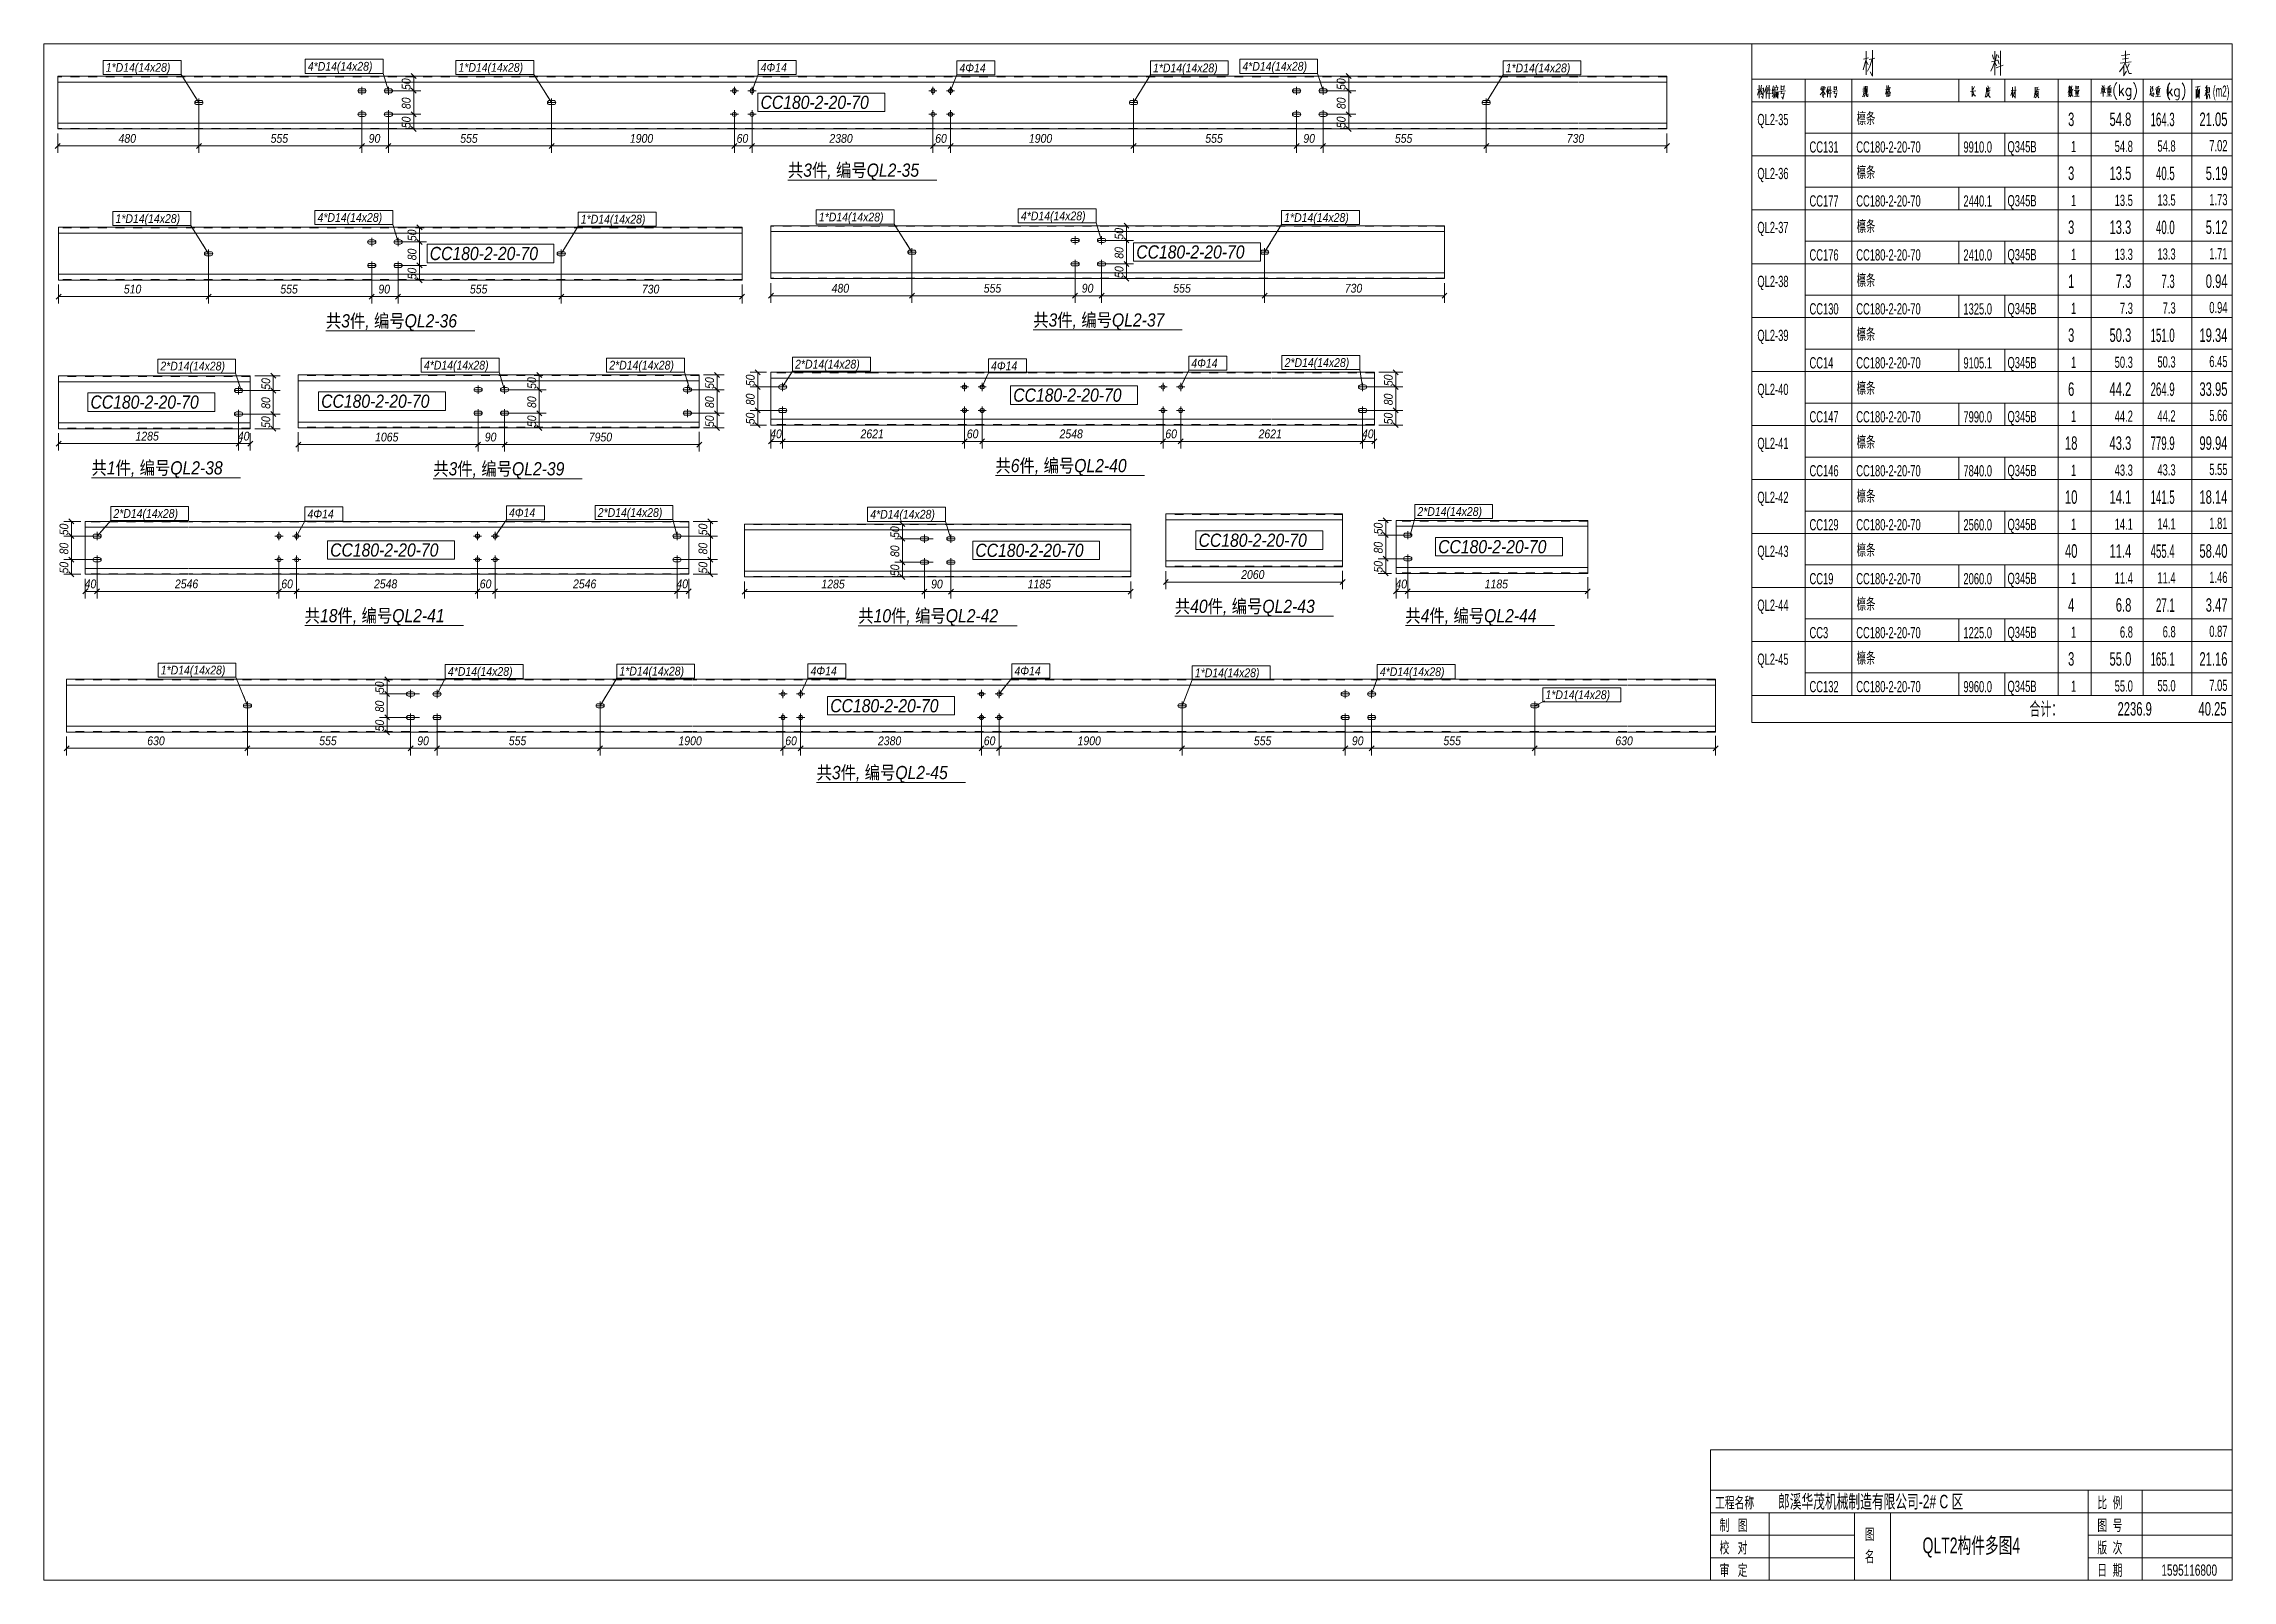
# Model space of a CAD drawing. Header units: millimetres. Extents: x 181 to 4047, y 165 to 2266.
# Drawn here: x 3010.4 to 3506.8, y 591.8 to 940.3 of the extents above; entities that cross this region are included whole.
import ezdxf

# ---------------------------------------------------------------- set-up
doc = ezdxf.new("R2010")
doc.units = ezdxf.units.MM
doc.linetypes.add('XKITLINE00', pattern=[0])
doc.linetypes.add('XKITLINE02', pattern=[4, 2, -2])
for name, color, linetype, lineweight in [('Bolt', 7, 'Continuous', 0), ('BoltMark', 3, 'Continuous', 0), ('DrawingSheet', 5, 'Continuous', 0), ('OtherObjectType', 1, 'Continuous', 0), ('Part', 2, 'Continuous', 0), ('PartMark', 3, 'Continuous', 0), ('Z-DIMENSIONS', 1, 'Continuous', 0)]:
    doc.layers.add(name, color=color, linetype=linetype, lineweight=lineweight)
doc.styles.add('Arial Italic', font='ariali.ttf')
doc.styles.add('宋体', font='arial.ttf')

msp = doc.modelspace()

# ---------------------------------------------------------------- texts
at = {"layer": 'BoltMark', "color": 7, "style": 'Arial Italic', "width": 0.85}
for s, p in [('1*D14(14x28)', (3024.43, 933.92)), ('4*D14(14x28)', (3070.26, 934.17)), ('1*D14(14x28)', (3104.43, 933.92)), ('4Φ14 ', (3172.97, 933.92)), ('4Φ14 ', (3218.06, 933.8)), ('1*D14(14x28)', (3261.97, 933.8)), ('4*D14(14x28)', (3282.25, 934.17)), ('1*D14(14x28)', (3341.97, 933.8)), ('1*D14(14x28)', (3026.64, 899.63)), ('4*D14(14x28)', (3072.46, 899.88)), ('1*D14(14x28)', (3132.18, 899.51)), ('1*D14(14x28)', (3186.18, 899.98)), ('4*D14(14x28)', (3232.01, 900.23)), ('1*D14(14x28)', (3291.72, 899.87)), ('2*D14(14x28)', (3180.79, 866.61)), ('4Φ14 ', (3270.66, 866.85)), ('2*D14(14x28)', (3291.82, 866.97)), ('2*D14(14x28)', (3036.81, 866.18)), ('4*D14(14x28)', (3096.6, 866.38)), ('2*D14(14x28)', (3138.64, 866.38)), ('4Φ14 ', (3225.23, 866.23)), ('2*D14(14x28)', (3026.16, 832.75)), ('4Φ14 ', (3070.18, 832.63)), ('4Φ14 ', (3115.89, 832.91)), ('2*D14(14x28)', (3136.02, 832.96)), ('4*D14(14x28)', (3197.83, 832.56)), ('2*D14(14x28)', (3321.94, 833.19)), ('1*D14(14x28)', (3036.9, 797.22)), ('4*D14(14x28)', (3102.04, 796.91)), ('1*D14(14x28)', (3140.94, 796.99)), ('4Φ14 ', (3184.29, 797.02)), ('4Φ14 ', (3230.54, 797.02)), ('1*D14(14x28)', (3271.46, 796.61)), ('4*D14(14x28)', (3313.43, 796.85)), ('1*D14(14x28)', (3350.99, 791.63))]:
    msp.add_text(s, height=2, dxfattribs=at).set_placement(p)
at = {"layer": 'OtherObjectType', "color": 4, "style": '宋体'}
for s, height, width, p in [('(m2)', 2.55, 0.51, (3502.38, 928.25)), ('3', 3.06, 0.595, (3469.53, 921.62)), ('54.8', 3.06, 0.595, (3478.92, 921.62)), ('21.05', 3.06, 0.595, (3499.32, 921.62)), ('3', 3.06, 0.595, (3469.53, 909.38)), ('13.5', 3.06, 0.595, (3478.92, 909.38)), ('5.19', 3.06, 0.595, (3500.75, 909.38)), ('3', 3.06, 0.595, (3469.53, 897.14)), ('13.3', 3.06, 0.595, (3478.92, 897.14)), ('5.12', 3.06, 0.595, (3500.75, 897.14)), ('1', 3.06, 0.595, (3469.53, 884.9)), ('7.3', 3.06, 0.595, (3480.35, 884.9)), ('0.94', 3.06, 0.595, (3500.75, 884.9)), ('3', 3.06, 0.595, (3469.53, 872.66)), ('50.3', 3.06, 0.595, (3478.92, 872.66)), ('19.34', 3.06, 0.595, (3499.32, 872.66)), ('6', 3.06, 0.595, (3469.53, 860.42)), ('44.2', 3.06, 0.595, (3478.92, 860.42)), ('33.95', 3.06, 0.595, (3499.32, 860.42)), ('18', 3.06, 0.595, (3468.82, 848.18)), ('43.3', 3.06, 0.595, (3478.92, 848.18)), ('99.94', 3.06, 0.595, (3499.32, 848.18)), ('10', 3.06, 0.595, (3468.82, 835.94)), ('14.1', 3.06, 0.595, (3478.92, 835.94)), ('18.14', 3.06, 0.595, (3499.32, 835.94)), ('40', 3.06, 0.595, (3468.82, 823.7)), ('11.4', 3.06, 0.595, (3478.92, 823.7)), ('58.40', 3.06, 0.595, (3499.32, 823.7)), ('4', 3.06, 0.595, (3469.53, 811.46)), ('6.8', 3.06, 0.595, (3480.35, 811.46)), ('3.47', 3.06, 0.595, (3500.75, 811.46)), ('3', 3.06, 0.595, (3469.53, 799.22)), ('55.0', 3.06, 0.595, (3478.92, 799.22)), ('21.16', 3.06, 0.595, (3499.32, 799.22)), ('工程名称', 2.55, 0.6375, (3389.46, 608.1)), ('比  例', 2.55, 0.6375, (3476.16, 608.1)), ('制   图', 2.55, 0.6375, (3390.48, 603)), ('图  号', 2.55, 0.6375, (3476.16, 603)), ('校   对', 2.55, 0.6375, (3390.48, 597.9)), ('图', 2.55, 0.6375, (3423.43, 600.96)), ('版  次', 2.55, 0.6375, (3476.16, 597.9)), ('审   定', 2.55, 0.6375, (3390.48, 592.8)), ('名', 2.55, 0.6375, (3423.43, 595.86)), ('日  期', 2.55, 0.6375, (3476.16, 592.8))]:
    msp.add_text(s, height=height, dxfattribs=dict(at, width=width)).set_placement(p)
at = {"layer": 'OtherObjectType', "color": 7, "style": '宋体'}
for s, height, width, p in [('QL2-35', 2.55, 0.595, (3399.05, 921.82)), ('檩条', 2.55, 0.595, (3421.59, 922.13)), ('54.8', 2.55, 0.595, (3489.8, 915.8)), ('7.02', 2.55, 0.595, (3501.56, 915.9)), ('CC131', 2.55, 0.595, (3410.88, 915.6)), ('CC180-2-20-70', 2.55, 0.595, (3421.49, 915.6)), ('9910.0', 2.55, 0.595, (3445.79, 915.59)), ('Q345B', 2.55, 0.595, (3455.79, 915.65)), ('1', 2.55, 0.595, (3470.2, 915.7)), ('54.8', 2.55, 0.595, (3480.1, 915.73)), ('QL2-36', 2.55, 0.595, (3399.05, 909.58)), ('檩条', 2.55, 0.595, (3421.59, 909.89)), ('CC177', 2.55, 0.595, (3410.88, 903.36)), ('CC180-2-20-70', 2.55, 0.595, (3421.49, 903.36)), ('2440.1', 2.55, 0.595, (3445.79, 903.35)), ('Q345B', 2.55, 0.595, (3455.79, 903.41)), ('1', 2.55, 0.595, (3470.2, 903.46)), ('13.5', 2.55, 0.595, (3480.1, 903.49)), ('13.5', 2.55, 0.595, (3489.8, 903.56)), ('1.73', 2.55, 0.595, (3501.56, 903.66)), ('QL2-37', 2.55, 0.595, (3399.05, 897.34)), ('檩条', 2.55, 0.595, (3421.59, 897.65)), ('CC176', 2.55, 0.595, (3410.88, 891.12)), ('CC180-2-20-70', 2.55, 0.595, (3421.49, 891.12)), ('2410.0', 2.55, 0.595, (3445.79, 891.11)), ('Q345B', 2.55, 0.595, (3455.79, 891.17)), ('1', 2.55, 0.595, (3470.2, 891.22)), ('13.3', 2.55, 0.595, (3480.1, 891.25)), ('13.3', 2.55, 0.595, (3489.8, 891.32)), ('1.71', 2.55, 0.595, (3501.56, 891.42)), ('QL2-38', 2.55, 0.595, (3399.05, 885.1)), ('檩条', 2.55, 0.595, (3421.59, 885.41)), ('CC130', 2.55, 0.595, (3410.88, 878.88)), ('CC180-2-20-70', 2.55, 0.595, (3421.49, 878.88)), ('1325.0', 2.55, 0.595, (3445.79, 878.87)), ('Q345B', 2.55, 0.595, (3455.79, 878.93)), ('1', 2.55, 0.595, (3470.2, 878.98)), ('7.3', 2.55, 0.595, (3481.29, 879.01)), ('7.3', 2.55, 0.595, (3490.99, 879.08)), ('0.94', 2.55, 0.595, (3501.56, 879.18)), ('QL2-39', 2.55, 0.595, (3399.05, 872.86)), ('檩条', 2.55, 0.595, (3421.59, 873.17)), ('CC14', 2.55, 0.595, (3410.88, 866.64)), ('CC180-2-20-70', 2.55, 0.595, (3421.49, 866.64)), ('9105.1', 2.55, 0.595, (3445.79, 866.63)), ('Q345B', 2.55, 0.595, (3455.79, 866.69)), ('1', 2.55, 0.595, (3470.2, 866.74)), ('50.3', 2.55, 0.595, (3480.1, 866.77)), ('50.3', 2.55, 0.595, (3489.8, 866.84)), ('6.45', 2.55, 0.595, (3501.56, 866.94)), ('檩条', 2.55, 0.595, (3421.59, 860.93)), ('QL2-40', 2.55, 0.595, (3399.05, 860.62)), ('CC147', 2.55, 0.595, (3410.88, 854.4)), ('CC180-2-20-70', 2.55, 0.595, (3421.49, 854.4)), ('7990.0', 2.55, 0.595, (3445.79, 854.39)), ('Q345B', 2.55, 0.595, (3455.79, 854.45)), ('1', 2.55, 0.595, (3470.2, 854.5)), ('44.2', 2.55, 0.595, (3480.1, 854.53)), ('44.2', 2.55, 0.595, (3489.8, 854.6)), ('5.66', 2.55, 0.595, (3501.56, 854.7)), ('QL2-41', 2.55, 0.595, (3399.05, 848.38)), ('檩条', 2.55, 0.595, (3421.59, 848.69)), ('CC146', 2.55, 0.595, (3410.88, 842.16)), ('CC180-2-20-70', 2.55, 0.595, (3421.49, 842.16)), ('7840.0', 2.55, 0.595, (3445.79, 842.15)), ('Q345B', 2.55, 0.595, (3455.79, 842.21)), ('1', 2.55, 0.595, (3470.2, 842.26)), ('43.3', 2.55, 0.595, (3480.1, 842.29)), ('43.3', 2.55, 0.595, (3489.8, 842.36)), ('5.55', 2.55, 0.595, (3501.56, 842.46)), ('檩条', 2.55, 0.595, (3421.59, 836.45)), ('QL2-42', 2.55, 0.595, (3399.05, 836.14)), ('CC129', 2.55, 0.595, (3410.88, 829.92)), ('CC180-2-20-70', 2.55, 0.595, (3421.49, 829.92)), ('2560.0', 2.55, 0.595, (3445.79, 829.91)), ('Q345B', 2.55, 0.595, (3455.79, 829.97)), ('1', 2.55, 0.595, (3470.2, 830.02)), ('14.1', 2.55, 0.595, (3480.1, 830.05)), ('14.1', 2.55, 0.595, (3489.8, 830.12)), ('1.81', 2.55, 0.595, (3501.56, 830.22)), ('QL2-43', 2.55, 0.595, (3399.05, 823.9)), ('檩条', 2.55, 0.595, (3421.59, 824.21)), ('CC19', 2.55, 0.595, (3410.88, 817.68)), ('CC180-2-20-70', 2.55, 0.595, (3421.49, 817.68)), ('2060.0', 2.55, 0.595, (3445.79, 817.67)), ('Q345B', 2.55, 0.595, (3455.79, 817.73)), ('1', 2.55, 0.595, (3470.2, 817.78)), ('11.4', 2.55, 0.595, (3480.1, 817.81)), ('11.4', 2.55, 0.595, (3489.8, 817.88)), ('1.46', 2.55, 0.595, (3501.56, 817.98)), ('QL2-44', 2.55, 0.595, (3399.05, 811.66)), ('檩条', 2.55, 0.595, (3421.59, 811.97)), ('CC3', 2.55, 0.595, (3410.88, 805.44)), ('CC180-2-20-70', 2.55, 0.595, (3421.49, 805.44)), ('1225.0', 2.55, 0.595, (3445.79, 805.43)), ('Q345B', 2.55, 0.595, (3455.79, 805.49)), ('1', 2.55, 0.595, (3470.2, 805.54)), ('6.8', 2.55, 0.595, (3481.29, 805.57)), ('6.8', 2.55, 0.595, (3490.99, 805.64)), ('0.87', 2.55, 0.595, (3501.56, 805.74)), ('QL2-45', 2.55, 0.595, (3399.05, 799.42)), ('檩条', 2.55, 0.595, (3421.59, 799.73)), ('CC132', 2.55, 0.595, (3410.88, 793.2)), ('CC180-2-20-70', 2.55, 0.595, (3421.49, 793.2)), ('9960.0', 2.55, 0.595, (3445.79, 793.19)), ('Q345B', 2.55, 0.595, (3455.79, 793.25)), ('1', 2.55, 0.595, (3470.2, 793.3)), ('55.0', 2.55, 0.595, (3480.1, 793.33)), ('55.0', 2.55, 0.595, (3489.8, 793.4)), ('7.05', 2.55, 0.595, (3501.56, 793.5)), ('合计：', 3.06, 0.595, (3460.76, 787.89)), ('郎溪华茂机械制造有限公司-2# C 区', 3.06, 0.6375, (3403.74, 608.1)), ('QLT2构件多图4', 3.57, 0.6375, (3436.51, 597.9)), ('1595116800', 2.55, 0.6375, (3490.7, 592.8))]:
    msp.add_text(s, height=height, dxfattribs=dict(at, width=width)).set_placement(p)
at = {"layer": 'OtherObjectType', "color": 6}
for s, height, style, width, p in [('164.3', 3.06, '宋体', 0.51, (3488.25, 921.59)), ('共3件, 编号QL2-35', 3, 'Arial Italic', 0.85, (3179.15, 910.12)), ('40.5', 3.06, '宋体', 0.51, (3489.47, 909.35)), ('40.0', 3.06, '宋体', 0.51, (3489.47, 897.11)), ('7.3', 3.06, '宋体', 0.51, (3490.69, 884.87)), ('共3件, 编号QL2-36', 3, 'Arial Italic', 0.85, (3074.35, 875.94)), ('共3件, 编号QL2-37', 3, 'Arial Italic', 0.85, (3234.79, 876.13)), ('151.0', 3.06, '宋体', 0.51, (3488.25, 872.63)), ('264.9', 3.06, '宋体', 0.51, (3488.25, 860.39)), ('779.9', 3.06, '宋体', 0.51, (3488.25, 848.15)), ('共1件, 编号QL2-38', 3, 'Arial Italic', 0.85, (3021.19, 842.59)), ('共3件, 编号QL2-39', 3, 'Arial Italic', 0.85, (3098.7, 842.38)), ('共6件, 编号QL2-40', 3, 'Arial Italic', 0.85, (3226.23, 843.1)), ('141.5', 3.06, '宋体', 0.51, (3488.25, 835.91)), ('455.4', 3.06, '宋体', 0.51, (3488.25, 823.67)), ('共40件, 编号QL2-43', 3, 'Arial Italic', 0.85, (3266.92, 811.19)), ('27.1', 3.06, '宋体', 0.51, (3489.47, 811.43)), ('共18件, 编号QL2-41', 3, 'Arial Italic', 0.85, (3069.55, 809.07)), ('共10件, 编号QL2-42', 3, 'Arial Italic', 0.85, (3195.11, 809.04)), ('共4件, 编号QL2-44', 3, 'Arial Italic', 0.85, (3319.21, 809.05)), ('165.1', 3.06, '宋体', 0.51, (3488.25, 799.19)), ('2236.9', 3.06, '宋体', 0.595, (3480.75, 787.89)), ('40.25', 3.06, '宋体', 0.595, (3499.11, 787.89)), ('共3件, 编号QL2-45', 3, 'Arial Italic', 0.85, (3185.65, 773.48))]:
    msp.add_text(s, height=height, dxfattribs=dict(at, style=style, width=width)).set_placement(p)
at = {"layer": 'PartMark', "color": 7, "style": 'Arial Italic', "width": 0.85}
for p in [(3172.95, 925.5), (3097.92, 891.21), (3258.17, 891.56), (3020.96, 857.51), (3073.29, 857.71), (3230.27, 859.09), (3272.31, 826.18), (3075.33, 823.96), (3221.67, 823.89), (3326.65, 824.71), (3188.76, 788.64)]:
    msp.add_text('CC180-2-20-70', height=3, dxfattribs=at).set_placement(p)
at = {"layer": 'Z-DIMENSIONS', "color": 3, "style": 'Arial Italic', "width": 0.85}
for s, p in [('50', (3093.57, 929.8)), ('50', (3305.65, 929.8)), ('80', (3093.57, 925.46)), ('50', (3093.57, 921.13)), ('80', (3305.65, 925.46)), ('50', (3305.65, 921.13)), ('50', (3094.89, 895.51)), ('80', (3094.89, 891.17)), ('50', (3255.26, 895.86)), ('80', (3255.26, 891.53)), ('50', (3094.89, 886.84)), ('50', (3255.26, 887.19)), ('50', (3061.72, 861.81)), ('50', (3122.05, 862.01)), ('50', (3162.39, 862.01)), ('50', (3171.62, 862.62)), ('50', (3316.34, 862.62)), ('80', (3061.72, 857.48)), ('80', (3122.05, 857.67)), ('80', (3162.39, 857.67)), ('80', (3171.62, 858.29)), ('80', (3316.34, 858.29)), ('50', (3061.72, 853.15)), ('50', (3122.05, 853.34)), ('50', (3162.39, 853.34)), ('50', (3171.62, 853.96)), ('50', (3316.34, 853.96)), ('50', (3015.94, 828.8)), ('50', (3160.88, 828.8)), ('50', (3204.41, 828.2)), ('50', (3314.06, 829.01)), ('80', (3015.94, 824.46)), ('80', (3160.88, 824.46)), ('80', (3204.41, 823.86)), ('80', (3314.06, 824.68)), ('50', (3015.94, 820.13)), ('50', (3160.88, 820.13)), ('50', (3204.41, 819.53)), ('50', (3314.06, 820.34)), ('50', (3087.55, 792.99)), ('80', (3087.55, 788.65)), ('50', (3087.55, 784.32))]:
    msp.add_text(s, height=2, rotation=90.0002, dxfattribs=at).set_placement(p)
for s, p in [('480', (3027.32, 917.82)), ('555', (3061.82, 917.82)), ('90', (3084.06, 917.82)), ('555', (3104.82, 917.82)), ('1900', (3143.31, 917.82)), ('60', (3167.52, 917.82)), ('2380', (3188.56, 917.82)), ('60', (3212.56, 917.82)), ('1900', (3233.82, 917.82)), ('555', (3273.82, 917.82)), ('90', (3296.06, 917.82)), ('555', (3316.82, 917.82)), ('730', (3355.81, 917.82)), ('510', (3028.52, 883.64)), ('555', (3064.02, 883.64)), ('90', (3086.26, 883.64)), ('555', (3107.02, 883.64)), ('730', (3146.02, 883.64)), ('480', (3189.07, 883.83)), ('555', (3223.57, 883.83)), ('90', (3245.81, 883.83)), ('555', (3266.57, 883.83)), ('730', (3305.46, 883.83)), ('1285', (3031.17, 850.29)), ('40', (3054.38, 850.29)), ('1065', (3085.52, 850.08)), ('90', (3110.4, 850.08)), ('7950', (3133.99, 850.08)), ('40', (3175.14, 850.8)), ('2621', (3195.62, 850.8)), ('60', (3219.73, 850.8)), ('2548', (3240.76, 850.8)), ('60', (3264.76, 850.8)), ('2621', (3285.91, 850.8)), ('40', (3309.36, 850.8)), ('2060', (3281.96, 818.89)), ('40', (3019.63, 816.77)), ('2546', (3040.11, 816.77)), ('60', (3064.23, 816.77)), ('2548', (3085.26, 816.77)), ('60', (3109.26, 816.77)), ('2546', (3130.41, 816.77)), ('40', (3153.85, 816.77)), ('1285', (3186.75, 816.74)), ('90', (3211.63, 816.74)), ('1185', (3233.54, 816.74)), ('40', (3316.95, 816.75)), ('1185', (3337.2, 816.75)), ('630', (3033.83, 781.18)), ('555', (3072.84, 781.18)), ('90', (3095.08, 781.18)), ('555', (3115.84, 781.18)), ('1900', (3154.33, 781.18)), ('60', (3178.55, 781.18)), ('2380', (3199.58, 781.18)), ('60', (3223.58, 781.18)), ('1900', (3244.85, 781.18)), ('555', (3284.84, 781.18)), ('90', (3307.08, 781.18)), ('555', (3327.84, 781.18)), ('630', (3366.84, 781.18))]:
    msp.add_text(s, height=2, dxfattribs=at).set_placement(p)

# ---------------------------------------------------------------- linework, layer by layer
at = {"layer": 'Bolt', "color": 3, "linetype": 'XKITLINE00', "lineweight": 0}
for p, q in [((3081.64, 929.79), (3081.61, 929.61)), ((3081.61, 929.61), (3081.61, 929.61)), ((3081.61, 929.61), (3081.64, 929.44)), ((3083.48, 929.61), (3081.61, 929.61)), ((3081.75, 929.94), (3081.64, 929.79)), ((3081.64, 929.44), (3081.75, 929.28)), ((3081.9, 930.05), (3081.75, 929.94)), ((3081.75, 929.28), (3081.9, 929.18)), ((3082.08, 930.08), (3081.9, 930.05)), ((3081.9, 929.18), (3082.08, 929.15)), ((3083.01, 930.08), (3082.08, 930.08)), ((3082.08, 929.15), (3083.01, 929.15)), ((3082.54, 930.55), (3082.54, 928.68)), ((3083.19, 930.05), (3083.01, 930.08)), ((3083.01, 929.15), (3083.19, 929.18)), ((3083.34, 929.94), (3083.19, 930.05)), ((3083.19, 929.18), (3083.34, 929.28)), ((3083.44, 929.79), (3083.34, 929.94)), ((3083.34, 929.28), (3083.44, 929.44)), ((3083.48, 929.61), (3083.44, 929.79)), ((3083.44, 929.44), (3083.48, 929.61)), ((3083.48, 929.61), (3083.48, 929.61)), ((3087.64, 929.79), (3087.61, 929.61)), ((3087.61, 929.61), (3087.61, 929.61)), ((3087.61, 929.61), (3087.64, 929.44)), ((3089.48, 929.61), (3087.61, 929.61)), ((3087.75, 929.94), (3087.64, 929.79)), ((3087.64, 929.44), (3087.75, 929.28)), ((3087.9, 930.05), (3087.75, 929.94)), ((3087.75, 929.28), (3087.9, 929.18)), ((3088.08, 930.08), (3087.9, 930.05)), ((3087.9, 929.18), (3088.08, 929.15)), ((3089.01, 930.08), (3088.08, 930.08)), ((3088.08, 929.15), (3089.01, 929.15)), ((3088.54, 930.55), (3088.54, 928.68)), ((3089.19, 930.05), (3089.01, 930.08)), ((3089.01, 929.15), (3089.19, 929.18)), ((3089.34, 929.94), (3089.19, 930.05)), ((3089.19, 929.18), (3089.34, 929.28)), ((3089.44, 929.79), (3089.34, 929.94)), ((3089.34, 929.28), (3089.44, 929.44)), ((3089.48, 929.61), (3089.44, 929.79)), ((3089.44, 929.44), (3089.48, 929.61)), ((3089.48, 929.61), (3089.48, 929.61)), ((3166.07, 929.61), (3167.94, 929.61)), ((3167.01, 928.68), (3167.01, 930.55)), ((3170.07, 929.61), (3171.94, 929.61)), ((3171.01, 928.68), (3171.01, 930.55)), ((3211.11, 929.61), (3212.97, 929.61)), ((3212.04, 928.68), (3212.04, 930.55)), ((3215.11, 929.61), (3216.97, 929.61)), ((3216.04, 928.68), (3216.04, 930.55)), ((3293.64, 929.79), (3293.61, 929.61)), ((3293.61, 929.61), (3293.61, 929.61)), ((3293.61, 929.61), (3293.64, 929.44)), ((3295.47, 929.61), (3293.61, 929.61)), ((3293.74, 929.94), (3293.64, 929.79)), ((3293.64, 929.44), (3293.74, 929.28)), ((3293.9, 930.05), (3293.74, 929.94)), ((3293.74, 929.28), (3293.9, 929.18)), ((3294.07, 930.08), (3293.9, 930.05)), ((3293.9, 929.18), (3294.07, 929.15)), ((3295.01, 930.08), (3294.07, 930.08)), ((3294.07, 929.15), (3295.01, 929.15)), ((3294.54, 930.55), (3294.54, 928.68)), ((3295.19, 930.05), (3295.01, 930.08)), ((3295.01, 929.15), (3295.19, 929.18)), ((3295.34, 929.94), (3295.19, 930.05)), ((3295.19, 929.18), (3295.34, 929.28)), ((3295.44, 929.79), (3295.34, 929.94)), ((3295.34, 929.28), (3295.44, 929.44)), ((3295.47, 929.61), (3295.44, 929.79)), ((3295.44, 929.44), (3295.47, 929.61)), ((3295.47, 929.61), (3295.47, 929.61)), ((3299.64, 929.79), (3299.61, 929.61)), ((3299.61, 929.61), (3299.61, 929.61)), ((3299.61, 929.61), (3299.64, 929.44)), ((3301.47, 929.61), (3299.61, 929.61)), ((3299.74, 929.94), (3299.64, 929.79)), ((3299.64, 929.44), (3299.74, 929.28)), ((3299.9, 930.05), (3299.74, 929.94)), ((3299.74, 929.28), (3299.9, 929.18)), ((3300.07, 930.08), (3299.9, 930.05)), ((3299.9, 929.18), (3300.07, 929.15)), ((3301.01, 930.08), (3300.07, 930.08)), ((3300.07, 929.15), (3301.01, 929.15)), ((3300.54, 930.55), (3300.54, 928.68)), ((3301.19, 930.05), (3301.01, 930.08)), ((3301.01, 929.15), (3301.19, 929.18)), ((3301.34, 929.94), (3301.19, 930.05)), ((3301.19, 929.18), (3301.34, 929.28)), ((3301.44, 929.79), (3301.34, 929.94)), ((3301.34, 929.28), (3301.44, 929.44)), ((3301.47, 929.61), (3301.44, 929.79)), ((3301.44, 929.44), (3301.47, 929.61)), ((3301.47, 929.61), (3301.47, 929.61)), ((3044.64, 927.13), (3044.61, 926.95)), ((3044.61, 926.95), (3044.61, 926.95)), ((3044.61, 926.95), (3044.64, 926.77)), ((3046.48, 926.95), (3044.61, 926.95)), ((3044.75, 927.28), (3044.64, 927.13)), ((3044.64, 926.77), (3044.75, 926.62)), ((3044.9, 927.38), (3044.75, 927.28)), ((3044.75, 926.62), (3044.9, 926.52)), ((3045.08, 927.41), (3044.9, 927.38)), ((3044.9, 926.52), (3045.08, 926.48)), ((3046.01, 927.41), (3045.08, 927.41)), ((3045.08, 926.48), (3046.01, 926.48)), ((3045.54, 927.88), (3045.54, 926.01)), ((3046.19, 927.38), (3046.01, 927.41)), ((3046.01, 926.48), (3046.19, 926.52)), ((3046.34, 927.28), (3046.19, 927.38)), ((3046.19, 926.52), (3046.34, 926.62)), ((3046.44, 927.13), (3046.34, 927.28)), ((3046.34, 926.62), (3046.44, 926.77)), ((3046.48, 926.95), (3046.44, 927.13)), ((3046.44, 926.77), (3046.48, 926.95)), ((3046.48, 926.95), (3046.48, 926.95)), ((3081.64, 924.46), (3081.61, 924.28)), ((3081.61, 924.28), (3081.61, 924.28)), ((3081.61, 924.28), (3081.64, 924.1)), ((3083.48, 924.28), (3081.61, 924.28)), ((3081.75, 924.61), (3081.64, 924.46)), ((3081.64, 924.1), (3081.75, 923.95)), ((3081.9, 924.71), (3081.75, 924.61)), ((3081.75, 923.95), (3081.9, 923.85)), ((3082.08, 924.75), (3081.9, 924.71)), ((3081.9, 923.85), (3082.08, 923.81)), ((3083.01, 924.75), (3082.08, 924.75)), ((3082.08, 923.81), (3083.01, 923.81)), ((3082.54, 925.21), (3082.54, 923.35)), ((3083.19, 924.71), (3083.01, 924.75)), ((3083.01, 923.81), (3083.19, 923.85)), ((3083.34, 924.61), (3083.19, 924.71)), ((3083.19, 923.85), (3083.34, 923.95)), ((3083.44, 924.46), (3083.34, 924.61)), ((3083.34, 923.95), (3083.44, 924.1)), ((3083.48, 924.28), (3083.44, 924.46)), ((3083.44, 924.1), (3083.48, 924.28)), ((3083.48, 924.28), (3083.48, 924.28)), ((3087.64, 924.46), (3087.61, 924.28)), ((3087.61, 924.28), (3087.61, 924.28)), ((3087.61, 924.28), (3087.64, 924.1)), ((3089.48, 924.28), (3087.61, 924.28)), ((3087.75, 924.61), (3087.64, 924.46)), ((3087.64, 924.1), (3087.75, 923.95)), ((3087.9, 924.71), (3087.75, 924.61)), ((3087.75, 923.95), (3087.9, 923.85)), ((3088.08, 924.75), (3087.9, 924.71)), ((3087.9, 923.85), (3088.08, 923.81)), ((3089.01, 924.75), (3088.08, 924.75)), ((3088.08, 923.81), (3089.01, 923.81)), ((3088.54, 925.21), (3088.54, 923.35)), ((3089.19, 924.71), (3089.01, 924.75)), ((3089.01, 923.81), (3089.19, 923.85)), ((3089.34, 924.61), (3089.19, 924.71)), ((3089.19, 923.85), (3089.34, 923.95)), ((3089.44, 924.46), (3089.34, 924.61)), ((3089.34, 923.95), (3089.44, 924.1)), ((3089.48, 924.28), (3089.44, 924.46)), ((3089.44, 924.1), (3089.48, 924.28)), ((3089.48, 924.28), (3089.48, 924.28)), ((3124.64, 927.13), (3124.61, 926.95)), ((3124.61, 926.95), (3124.61, 926.95)), ((3124.61, 926.95), (3124.64, 926.77)), ((3126.48, 926.95), (3124.61, 926.95)), ((3124.75, 927.28), (3124.64, 927.13)), ((3124.64, 926.77), (3124.75, 926.62)), ((3124.9, 927.38), (3124.75, 927.28)), ((3124.75, 926.62), (3124.9, 926.52)), ((3125.08, 927.41), (3124.9, 927.38)), ((3124.9, 926.52), (3125.08, 926.48)), ((3126.01, 927.41), (3125.08, 927.41)), ((3125.08, 926.48), (3126.01, 926.48)), ((3125.54, 927.88), (3125.54, 926.01)), ((3126.19, 927.38), (3126.01, 927.41)), ((3126.01, 926.48), (3126.19, 926.52)), ((3126.34, 927.28), (3126.19, 927.38)), ((3126.19, 926.52), (3126.34, 926.62)), ((3126.44, 927.13), (3126.34, 927.28)), ((3126.34, 926.62), (3126.44, 926.77)), ((3126.48, 926.95), (3126.44, 927.13)), ((3126.44, 926.77), (3126.48, 926.95)), ((3126.48, 926.95), (3126.48, 926.95)), ((3166.07, 924.28), (3167.94, 924.28)), ((3167.01, 923.35), (3167.01, 925.21)), ((3170.07, 924.28), (3171.94, 924.28)), ((3171.01, 923.35), (3171.01, 925.21)), ((3211.11, 924.28), (3212.97, 924.28)), ((3212.04, 923.35), (3212.04, 925.21)), ((3215.11, 924.28), (3216.97, 924.28)), ((3216.04, 923.35), (3216.04, 925.21)), ((3256.64, 927.13), (3256.61, 926.95)), ((3256.61, 926.95), (3256.61, 926.95)), ((3256.61, 926.95), (3256.64, 926.77)), ((3258.47, 926.95), (3256.61, 926.95)), ((3256.74, 927.28), (3256.64, 927.13)), ((3256.64, 926.77), (3256.74, 926.62)), ((3256.9, 927.38), (3256.74, 927.28)), ((3256.74, 926.62), (3256.9, 926.52)), ((3257.07, 927.41), (3256.9, 927.38)), ((3256.9, 926.52), (3257.07, 926.48)), ((3258.01, 927.41), (3257.07, 927.41)), ((3257.07, 926.48), (3258.01, 926.48)), ((3257.54, 927.88), (3257.54, 926.01)), ((3258.19, 927.38), (3258.01, 927.41)), ((3258.01, 926.48), (3258.19, 926.52)), ((3258.34, 927.28), (3258.19, 927.38)), ((3258.19, 926.52), (3258.34, 926.62)), ((3258.44, 927.13), (3258.34, 927.28)), ((3258.34, 926.62), (3258.44, 926.77)), ((3258.47, 926.95), (3258.44, 927.13)), ((3258.44, 926.77), (3258.47, 926.95)), ((3258.47, 926.95), (3258.47, 926.95)), ((3293.64, 924.46), (3293.61, 924.28)), ((3293.61, 924.28), (3293.61, 924.28)), ((3293.61, 924.28), (3293.64, 924.1)), ((3295.47, 924.28), (3293.61, 924.28)), ((3293.74, 924.61), (3293.64, 924.46)), ((3293.64, 924.1), (3293.74, 923.95)), ((3293.9, 924.71), (3293.74, 924.61)), ((3293.74, 923.95), (3293.9, 923.85)), ((3294.07, 924.75), (3293.9, 924.71)), ((3293.9, 923.85), (3294.07, 923.81)), ((3295.01, 924.75), (3294.07, 924.75)), ((3294.07, 923.81), (3295.01, 923.81)), ((3294.54, 925.21), (3294.54, 923.35)), ((3295.19, 924.71), (3295.01, 924.75)), ((3295.01, 923.81), (3295.19, 923.85)), ((3295.34, 924.61), (3295.19, 924.71)), ((3295.19, 923.85), (3295.34, 923.95)), ((3295.44, 924.46), (3295.34, 924.61)), ((3295.34, 923.95), (3295.44, 924.1)), ((3295.47, 924.28), (3295.44, 924.46)), ((3295.44, 924.1), (3295.47, 924.28)), ((3295.47, 924.28), (3295.47, 924.28)), ((3299.64, 924.46), (3299.61, 924.28)), ((3299.61, 924.28), (3299.61, 924.28)), ((3299.61, 924.28), (3299.64, 924.1)), ((3301.47, 924.28), (3299.61, 924.28)), ((3299.74, 924.61), (3299.64, 924.46)), ((3299.64, 924.1), (3299.74, 923.95)), ((3299.9, 924.71), (3299.74, 924.61)), ((3299.74, 923.95), (3299.9, 923.85)), ((3300.07, 924.75), (3299.9, 924.71)), ((3299.9, 923.85), (3300.07, 923.81)), ((3301.01, 924.75), (3300.07, 924.75)), ((3300.07, 923.81), (3301.01, 923.81)), ((3300.54, 925.21), (3300.54, 923.35)), ((3301.19, 924.71), (3301.01, 924.75)), ((3301.01, 923.81), (3301.19, 923.85)), ((3301.34, 924.61), (3301.19, 924.71)), ((3301.19, 923.85), (3301.34, 923.95)), ((3301.44, 924.46), (3301.34, 924.61)), ((3301.34, 923.95), (3301.44, 924.1)), ((3301.47, 924.28), (3301.44, 924.46)), ((3301.44, 924.1), (3301.47, 924.28)), ((3301.47, 924.28), (3301.47, 924.28)), ((3336.64, 927.13), (3336.61, 926.95)), ((3336.61, 926.95), (3336.61, 926.95)), ((3336.61, 926.95), (3336.64, 926.77)), ((3338.47, 926.95), (3336.61, 926.95)), ((3336.74, 927.28), (3336.64, 927.13)), ((3336.64, 926.77), (3336.74, 926.62)), ((3336.9, 927.38), (3336.74, 927.28)), ((3336.74, 926.62), (3336.9, 926.52)), ((3337.07, 927.41), (3336.9, 927.38)), ((3336.9, 926.52), (3337.07, 926.48)), ((3338.01, 927.41), (3337.07, 927.41)), ((3337.07, 926.48), (3338.01, 926.48)), ((3337.54, 927.88), (3337.54, 926.01)), ((3338.19, 927.38), (3338.01, 927.41)), ((3338.01, 926.48), (3338.19, 926.52)), ((3338.34, 927.28), (3338.19, 927.38)), ((3338.19, 926.52), (3338.34, 926.62)), ((3338.44, 927.13), (3338.34, 927.28)), ((3338.34, 926.62), (3338.44, 926.77)), ((3338.47, 926.95), (3338.44, 927.13)), ((3338.44, 926.77), (3338.47, 926.95)), ((3338.47, 926.95), (3338.47, 926.95)), ((3047.75, 893.59), (3047.75, 891.72)), ((3083.85, 895.5), (3083.81, 895.32)), ((3083.81, 895.32), (3083.81, 895.32)), ((3083.81, 895.32), (3083.85, 895.15)), ((3085.68, 895.32), (3083.81, 895.32)), ((3083.95, 895.65), (3083.85, 895.5)), ((3083.85, 895.15), (3083.95, 894.99)), ((3084.1, 895.76), (3083.95, 895.65)), ((3083.95, 894.99), (3084.1, 894.89)), ((3084.28, 895.79), (3084.1, 895.76)), ((3084.1, 894.89), (3084.28, 894.86)), ((3085.21, 895.79), (3084.28, 895.79)), ((3084.28, 894.86), (3085.21, 894.86)), ((3084.75, 896.26), (3084.75, 894.39)), ((3085.39, 895.76), (3085.21, 895.79)), ((3085.21, 894.86), (3085.39, 894.89)), ((3085.54, 895.65), (3085.39, 895.76)), ((3085.39, 894.89), (3085.54, 894.99)), ((3085.65, 895.5), (3085.54, 895.65)), ((3085.54, 894.99), (3085.65, 895.15)), ((3085.68, 895.32), (3085.65, 895.5)), ((3085.65, 895.15), (3085.68, 895.32)), ((3085.68, 895.32), (3085.68, 895.32)), ((3089.85, 895.5), (3089.81, 895.32)), ((3089.81, 895.32), (3089.81, 895.32)), ((3089.81, 895.32), (3089.85, 895.15)), ((3091.68, 895.32), (3089.81, 895.32)), ((3089.95, 895.65), (3089.85, 895.5)), ((3089.85, 895.15), (3089.95, 894.99)), ((3090.1, 895.76), (3089.95, 895.65)), ((3089.95, 894.99), (3090.1, 894.89)), ((3090.28, 895.79), (3090.1, 895.76)), ((3090.1, 894.89), (3090.28, 894.86)), ((3091.21, 895.79), (3090.28, 895.79)), ((3090.28, 894.86), (3091.21, 894.86)), ((3090.75, 896.26), (3090.75, 894.39)), ((3091.39, 895.76), (3091.21, 895.79)), ((3091.21, 894.86), (3091.39, 894.89)), ((3091.54, 895.65), (3091.39, 895.76)), ((3091.39, 894.89), (3091.54, 894.99)), ((3091.65, 895.5), (3091.54, 895.65)), ((3091.54, 894.99), (3091.65, 895.15)), ((3091.68, 895.32), (3091.65, 895.5)), ((3091.65, 895.15), (3091.68, 895.32)), ((3091.68, 895.32), (3091.68, 895.32)), ((3127.75, 893.59), (3127.75, 891.72)), ((3207.29, 893.94), (3207.29, 892.08)), ((3243.39, 895.86), (3243.36, 895.68)), ((3243.36, 895.68), (3243.36, 895.68)), ((3243.36, 895.68), (3243.39, 895.5)), ((3245.22, 895.68), (3243.36, 895.68)), ((3243.49, 896.01), (3243.39, 895.86)), ((3243.39, 895.5), (3243.49, 895.35)), ((3243.65, 896.11), (3243.49, 896.01)), ((3243.49, 895.35), (3243.65, 895.25)), ((3243.82, 896.14), (3243.65, 896.11)), ((3243.65, 895.25), (3243.82, 895.21)), ((3244.76, 896.14), (3243.82, 896.14)), ((3243.82, 895.21), (3244.76, 895.21)), ((3244.29, 896.61), (3244.29, 894.74)), ((3244.94, 896.11), (3244.76, 896.14)), ((3244.76, 895.21), (3244.94, 895.25)), ((3245.09, 896.01), (3244.94, 896.11)), ((3244.94, 895.25), (3245.09, 895.35)), ((3245.19, 895.86), (3245.09, 896.01)), ((3245.09, 895.35), (3245.19, 895.5)), ((3245.22, 895.68), (3245.19, 895.86)), ((3245.19, 895.5), (3245.22, 895.68)), ((3245.22, 895.68), (3245.22, 895.68)), ((3249.39, 895.86), (3249.36, 895.68)), ((3249.36, 895.68), (3249.36, 895.68)), ((3249.36, 895.68), (3249.39, 895.5)), ((3251.22, 895.68), (3249.36, 895.68)), ((3249.49, 896.01), (3249.39, 895.86)), ((3249.39, 895.5), (3249.49, 895.35)), ((3249.65, 896.11), (3249.49, 896.01)), ((3249.49, 895.35), (3249.65, 895.25)), ((3249.82, 896.14), (3249.65, 896.11)), ((3249.65, 895.25), (3249.82, 895.21)), ((3250.76, 896.14), (3249.82, 896.14)), ((3249.82, 895.21), (3250.76, 895.21)), ((3250.29, 896.61), (3250.29, 894.74)), ((3250.94, 896.11), (3250.76, 896.14)), ((3250.76, 895.21), (3250.94, 895.25)), ((3251.09, 896.01), (3250.94, 896.11)), ((3250.94, 895.25), (3251.09, 895.35)), ((3251.19, 895.86), (3251.09, 896.01)), ((3251.09, 895.35), (3251.19, 895.5)), ((3251.22, 895.68), (3251.19, 895.86)), ((3251.19, 895.5), (3251.22, 895.68)), ((3251.22, 895.68), (3251.22, 895.68)), ((3287.29, 893.94), (3287.29, 892.08)), ((3046.85, 892.84), (3046.81, 892.66)), ((3046.81, 892.66), (3046.81, 892.66)), ((3046.81, 892.66), (3046.85, 892.48)), ((3048.68, 892.66), (3046.81, 892.66)), ((3046.95, 892.99), (3046.85, 892.84)), ((3046.85, 892.48), (3046.95, 892.33)), ((3047.1, 893.09), (3046.95, 892.99)), ((3046.95, 892.33), (3047.1, 892.23)), ((3047.28, 893.12), (3047.1, 893.09)), ((3047.1, 892.23), (3047.28, 892.19)), ((3048.21, 893.12), (3047.28, 893.12)), ((3047.28, 892.19), (3048.21, 892.19)), ((3048.39, 893.09), (3048.21, 893.12)), ((3048.21, 892.19), (3048.39, 892.23)), ((3048.54, 892.99), (3048.39, 893.09)), ((3048.39, 892.23), (3048.54, 892.33)), ((3048.65, 892.84), (3048.54, 892.99)), ((3048.54, 892.33), (3048.65, 892.48)), ((3048.68, 892.66), (3048.65, 892.84)), ((3048.65, 892.48), (3048.68, 892.66)), ((3048.68, 892.66), (3048.68, 892.66)), ((3083.85, 890.17), (3083.81, 889.99)), ((3083.81, 889.99), (3083.81, 889.99)), ((3083.81, 889.99), (3083.85, 889.81)), ((3085.68, 889.99), (3083.81, 889.99)), ((3083.95, 890.32), (3083.85, 890.17)), ((3083.85, 889.81), (3083.95, 889.66)), ((3084.1, 890.42), (3083.95, 890.32)), ((3083.95, 889.66), (3084.1, 889.56)), ((3084.28, 890.46), (3084.1, 890.42)), ((3084.1, 889.56), (3084.28, 889.52)), ((3085.21, 890.46), (3084.28, 890.46)), ((3084.28, 889.52), (3085.21, 889.52)), ((3084.75, 890.92), (3084.75, 889.06)), ((3085.39, 890.42), (3085.21, 890.46)), ((3085.21, 889.52), (3085.39, 889.56)), ((3085.54, 890.32), (3085.39, 890.42)), ((3085.39, 889.56), (3085.54, 889.66)), ((3085.65, 890.17), (3085.54, 890.32)), ((3085.54, 889.66), (3085.65, 889.81)), ((3085.68, 889.99), (3085.65, 890.17)), ((3085.65, 889.81), (3085.68, 889.99)), ((3085.68, 889.99), (3085.68, 889.99)), ((3089.85, 890.17), (3089.81, 889.99)), ((3089.81, 889.99), (3089.81, 889.99)), ((3089.81, 889.99), (3089.85, 889.81)), ((3091.68, 889.99), (3089.81, 889.99)), ((3089.95, 890.32), (3089.85, 890.17)), ((3089.85, 889.81), (3089.95, 889.66)), ((3090.1, 890.42), (3089.95, 890.32)), ((3089.95, 889.66), (3090.1, 889.56)), ((3090.28, 890.46), (3090.1, 890.42)), ((3090.1, 889.56), (3090.28, 889.52)), ((3091.21, 890.46), (3090.28, 890.46)), ((3090.28, 889.52), (3091.21, 889.52)), ((3090.75, 890.92), (3090.75, 889.06)), ((3091.39, 890.42), (3091.21, 890.46)), ((3091.21, 889.52), (3091.39, 889.56)), ((3091.54, 890.32), (3091.39, 890.42)), ((3091.39, 889.56), (3091.54, 889.66)), ((3091.65, 890.17), (3091.54, 890.32)), ((3091.54, 889.66), (3091.65, 889.81)), ((3091.68, 889.99), (3091.65, 890.17)), ((3091.65, 889.81), (3091.68, 889.99)), ((3091.68, 889.99), (3091.68, 889.99)), ((3126.85, 892.84), (3126.81, 892.66)), ((3126.81, 892.66), (3126.81, 892.66)), ((3126.81, 892.66), (3126.85, 892.48)), ((3128.68, 892.66), (3126.81, 892.66)), ((3126.95, 892.99), (3126.85, 892.84)), ((3126.85, 892.48), (3126.95, 892.33)), ((3127.1, 893.09), (3126.95, 892.99)), ((3126.95, 892.33), (3127.1, 892.23)), ((3127.28, 893.12), (3127.1, 893.09)), ((3127.1, 892.23), (3127.28, 892.19)), ((3128.21, 893.12), (3127.28, 893.12)), ((3127.28, 892.19), (3128.21, 892.19)), ((3128.39, 893.09), (3128.21, 893.12)), ((3128.21, 892.19), (3128.39, 892.23)), ((3128.54, 892.99), (3128.39, 893.09)), ((3128.39, 892.23), (3128.54, 892.33)), ((3128.65, 892.84), (3128.54, 892.99)), ((3128.54, 892.33), (3128.65, 892.48)), ((3128.68, 892.66), (3128.65, 892.84)), ((3128.65, 892.48), (3128.68, 892.66)), ((3128.68, 892.66), (3128.68, 892.66)), ((3206.39, 893.19), (3206.36, 893.01)), ((3206.36, 893.01), (3206.36, 893.01)), ((3206.36, 893.01), (3206.39, 892.83)), ((3208.22, 893.01), (3206.36, 893.01)), ((3206.49, 893.34), (3206.39, 893.19)), ((3206.39, 892.83), (3206.49, 892.68)), ((3206.65, 893.44), (3206.49, 893.34)), ((3206.49, 892.68), (3206.65, 892.58)), ((3206.82, 893.48), (3206.65, 893.44)), ((3206.65, 892.58), (3206.82, 892.54)), ((3207.76, 893.48), (3206.82, 893.48)), ((3206.82, 892.54), (3207.76, 892.54)), ((3207.94, 893.44), (3207.76, 893.48)), ((3207.76, 892.54), (3207.94, 892.58)), ((3208.09, 893.34), (3207.94, 893.44)), ((3207.94, 892.58), (3208.09, 892.68)), ((3208.19, 893.19), (3208.09, 893.34)), ((3208.09, 892.68), (3208.19, 892.83)), ((3208.22, 893.01), (3208.19, 893.19)), ((3208.19, 892.83), (3208.22, 893.01)), ((3208.22, 893.01), (3208.22, 893.01)), ((3243.39, 890.52), (3243.36, 890.34)), ((3243.36, 890.34), (3243.36, 890.34)), ((3243.36, 890.34), (3243.39, 890.17)), ((3245.22, 890.34), (3243.36, 890.34)), ((3243.49, 890.67), (3243.39, 890.52)), ((3243.39, 890.17), (3243.49, 890.01)), ((3243.65, 890.78), (3243.49, 890.67)), ((3243.49, 890.01), (3243.65, 889.91)), ((3243.82, 890.81), (3243.65, 890.78)), ((3243.65, 889.91), (3243.82, 889.88)), ((3244.76, 890.81), (3243.82, 890.81)), ((3243.82, 889.88), (3244.76, 889.88)), ((3244.29, 891.28), (3244.29, 889.41)), ((3244.94, 890.78), (3244.76, 890.81)), ((3244.76, 889.88), (3244.94, 889.91)), ((3245.09, 890.67), (3244.94, 890.78)), ((3244.94, 889.91), (3245.09, 890.01)), ((3245.19, 890.52), (3245.09, 890.67)), ((3245.09, 890.01), (3245.19, 890.17)), ((3245.22, 890.34), (3245.19, 890.52)), ((3245.19, 890.17), (3245.22, 890.34)), ((3245.22, 890.34), (3245.22, 890.34)), ((3249.39, 890.52), (3249.36, 890.34)), ((3249.36, 890.34), (3249.36, 890.34)), ((3249.36, 890.34), (3249.39, 890.17)), ((3251.22, 890.34), (3249.36, 890.34)), ((3249.49, 890.67), (3249.39, 890.52)), ((3249.39, 890.17), (3249.49, 890.01)), ((3249.65, 890.78), (3249.49, 890.67)), ((3249.49, 890.01), (3249.65, 889.91)), ((3249.82, 890.81), (3249.65, 890.78)), ((3249.65, 889.91), (3249.82, 889.88)), ((3250.76, 890.81), (3249.82, 890.81)), ((3249.82, 889.88), (3250.76, 889.88)), ((3250.29, 891.28), (3250.29, 889.41)), ((3250.94, 890.78), (3250.76, 890.81)), ((3250.76, 889.88), (3250.94, 889.91)), ((3251.09, 890.67), (3250.94, 890.78)), ((3250.94, 889.91), (3251.09, 890.01)), ((3251.19, 890.52), (3251.09, 890.67)), ((3251.09, 890.01), (3251.19, 890.17)), ((3251.22, 890.34), (3251.19, 890.52)), ((3251.19, 890.17), (3251.22, 890.34)), ((3251.22, 890.34), (3251.22, 890.34)), ((3286.39, 893.19), (3286.36, 893.01)), ((3286.36, 893.01), (3286.36, 893.01)), ((3286.36, 893.01), (3286.39, 892.83)), ((3288.22, 893.01), (3286.36, 893.01)), ((3286.49, 893.34), (3286.39, 893.19)), ((3286.39, 892.83), (3286.49, 892.68)), ((3286.65, 893.44), (3286.49, 893.34)), ((3286.49, 892.68), (3286.65, 892.58)), ((3286.82, 893.48), (3286.65, 893.44)), ((3286.65, 892.58), (3286.82, 892.54)), ((3287.76, 893.48), (3286.82, 893.48)), ((3286.82, 892.54), (3287.76, 892.54)), ((3287.94, 893.44), (3287.76, 893.48)), ((3287.76, 892.54), (3287.94, 892.58)), ((3288.09, 893.34), (3287.94, 893.44)), ((3287.94, 892.58), (3288.09, 892.68)), ((3288.19, 893.19), (3288.09, 893.34)), ((3288.09, 892.68), (3288.19, 892.83)), ((3288.22, 893.01), (3288.19, 893.19)), ((3288.19, 892.83), (3288.22, 893.01)), ((3288.22, 893.01), (3288.22, 893.01)), ((3053.64, 861.81), (3053.6, 861.63)), ((3053.6, 861.63), (3053.6, 861.63)), ((3053.6, 861.63), (3053.64, 861.45)), ((3055.47, 861.63), (3053.6, 861.63)), ((3053.74, 861.96), (3053.64, 861.81)), ((3053.64, 861.45), (3053.74, 861.3)), ((3053.89, 862.06), (3053.74, 861.96)), ((3053.74, 861.3), (3053.89, 861.2)), ((3054.07, 862.1), (3053.89, 862.06)), ((3053.89, 861.2), (3054.07, 861.16)), ((3055, 862.1), (3054.07, 862.1)), ((3054.07, 861.16), (3055, 861.16)), ((3054.53, 862.56), (3054.53, 860.7)), ((3055.18, 862.06), (3055, 862.1)), ((3055, 861.16), (3055.18, 861.2)), ((3055.33, 861.96), (3055.18, 862.06)), ((3055.18, 861.2), (3055.33, 861.3)), ((3055.43, 861.81), (3055.33, 861.96)), ((3055.33, 861.3), (3055.43, 861.45)), ((3055.47, 861.63), (3055.43, 861.81)), ((3055.43, 861.45), (3055.47, 861.63)), ((3055.47, 861.63), (3055.47, 861.63)), ((3107.98, 862), (3107.95, 861.82)), ((3107.95, 861.82), (3107.95, 861.82)), ((3107.95, 861.82), (3107.98, 861.65)), ((3109.82, 861.82), (3107.95, 861.82)), ((3108.09, 862.15), (3107.98, 862)), ((3107.98, 861.65), (3108.09, 861.49)), ((3108.24, 862.26), (3108.09, 862.15)), ((3108.09, 861.49), (3108.24, 861.39)), ((3108.42, 862.29), (3108.24, 862.26)), ((3108.24, 861.39), (3108.42, 861.36)), ((3109.35, 862.29), (3108.42, 862.29)), ((3108.42, 861.36), (3109.35, 861.36)), ((3108.88, 862.76), (3108.88, 860.89)), ((3109.53, 862.26), (3109.35, 862.29)), ((3109.35, 861.36), (3109.53, 861.39)), ((3109.68, 862.15), (3109.53, 862.26)), ((3109.53, 861.39), (3109.68, 861.49)), ((3109.78, 862), (3109.68, 862.15)), ((3109.68, 861.49), (3109.78, 861.65)), ((3109.82, 861.82), (3109.78, 862)), ((3109.78, 861.65), (3109.82, 861.82)), ((3109.82, 861.82), (3109.82, 861.82)), ((3113.98, 862), (3113.95, 861.82)), ((3113.95, 861.82), (3113.95, 861.82)), ((3113.95, 861.82), (3113.98, 861.65)), ((3115.82, 861.82), (3113.95, 861.82)), ((3114.09, 862.15), (3113.98, 862)), ((3113.98, 861.65), (3114.09, 861.49)), ((3114.24, 862.26), (3114.09, 862.15)), ((3114.09, 861.49), (3114.24, 861.39)), ((3114.42, 862.29), (3114.24, 862.26)), ((3114.24, 861.39), (3114.42, 861.36)), ((3115.35, 862.29), (3114.42, 862.29)), ((3114.42, 861.36), (3115.35, 861.36)), ((3114.88, 862.76), (3114.88, 860.89)), ((3115.53, 862.26), (3115.35, 862.29)), ((3115.35, 861.36), (3115.53, 861.39)), ((3115.68, 862.15), (3115.53, 862.26)), ((3115.53, 861.39), (3115.68, 861.49)), ((3115.78, 862), (3115.68, 862.15)), ((3115.68, 861.49), (3115.78, 861.65)), ((3115.82, 861.82), (3115.78, 862)), ((3115.78, 861.65), (3115.82, 861.82)), ((3115.82, 861.82), (3115.82, 861.82)), ((3155.47, 862), (3155.43, 861.82)), ((3155.43, 861.82), (3155.43, 861.82)), ((3155.43, 861.82), (3155.47, 861.65)), ((3157.3, 861.82), (3155.43, 861.82)), ((3155.57, 862.15), (3155.47, 862)), ((3155.47, 861.65), (3155.57, 861.49)), ((3155.72, 862.26), (3155.57, 862.15)), ((3155.57, 861.49), (3155.72, 861.39)), ((3155.9, 862.29), (3155.72, 862.26)), ((3155.72, 861.39), (3155.9, 861.36)), ((3156.83, 862.29), (3155.9, 862.29)), ((3155.9, 861.36), (3156.83, 861.36)), ((3156.37, 862.76), (3156.37, 860.89)), ((3157.01, 862.26), (3156.83, 862.29)), ((3156.83, 861.36), (3157.01, 861.39)), ((3157.16, 862.15), (3157.01, 862.26)), ((3157.01, 861.39), (3157.16, 861.49)), ((3157.27, 862), (3157.16, 862.15)), ((3157.16, 861.49), (3157.27, 861.65)), ((3157.3, 861.82), (3157.27, 862)), ((3157.27, 861.65), (3157.3, 861.82)), ((3157.3, 861.82), (3157.3, 861.82)), ((3177.06, 862.62), (3177.02, 862.44)), ((3177.02, 862.44), (3177.02, 862.44)), ((3177.02, 862.44), (3177.06, 862.26)), ((3177.02, 862.44), (3178.89, 862.44)), ((3177.16, 862.77), (3177.06, 862.62)), ((3177.06, 862.26), (3177.16, 862.11)), ((3177.31, 862.87), (3177.16, 862.77)), ((3177.16, 862.11), (3177.31, 862.01)), ((3177.49, 862.91), (3177.31, 862.87)), ((3177.31, 862.01), (3177.49, 861.97)), ((3178.42, 862.91), (3177.49, 862.91)), ((3177.49, 861.97), (3178.42, 861.97)), ((3177.95, 861.51), (3177.95, 863.37)), ((3178.6, 862.87), (3178.42, 862.91)), ((3178.42, 861.97), (3178.6, 862.01)), ((3178.75, 862.77), (3178.6, 862.87)), ((3178.6, 862.01), (3178.75, 862.11)), ((3178.85, 862.62), (3178.75, 862.77)), ((3178.75, 862.11), (3178.85, 862.26)), ((3178.89, 862.44), (3178.85, 862.62)), ((3178.85, 862.26), (3178.89, 862.44)), ((3178.89, 862.44), (3178.89, 862.44)), ((3218.28, 862.44), (3220.15, 862.44)), ((3219.21, 861.51), (3219.21, 863.37)), ((3222.28, 862.44), (3224.15, 862.44)), ((3223.21, 861.51), (3223.21, 863.37)), ((3263.31, 862.44), (3265.18, 862.44)), ((3264.25, 861.51), (3264.25, 863.37)), ((3267.31, 862.44), (3269.18, 862.44)), ((3268.25, 861.51), (3268.25, 863.37)), ((3308.61, 862.62), (3308.57, 862.44)), ((3308.57, 862.44), (3308.57, 862.44)), ((3308.57, 862.44), (3308.61, 862.26)), ((3308.57, 862.44), (3310.44, 862.44)), ((3308.71, 862.77), (3308.61, 862.62)), ((3308.61, 862.26), (3308.71, 862.11)), ((3308.86, 862.87), (3308.71, 862.77)), ((3308.71, 862.11), (3308.86, 862.01)), ((3309.04, 862.91), (3308.86, 862.87)), ((3308.86, 862.01), (3309.04, 861.97)), ((3309.97, 862.91), (3309.04, 862.91)), ((3309.04, 861.97), (3309.97, 861.97)), ((3309.51, 861.51), (3309.51, 863.37)), ((3310.15, 862.87), (3309.97, 862.91)), ((3309.97, 861.97), (3310.15, 862.01)), ((3310.3, 862.77), (3310.15, 862.87)), ((3310.15, 862.01), (3310.3, 862.11)), ((3310.4, 862.62), (3310.3, 862.77)), ((3310.3, 862.11), (3310.4, 862.26)), ((3310.44, 862.44), (3310.4, 862.62)), ((3310.4, 862.26), (3310.44, 862.44)), ((3310.44, 862.44), (3310.44, 862.44)), ((3053.64, 856.48), (3053.6, 856.3)), ((3053.6, 856.3), (3053.6, 856.3)), ((3053.6, 856.3), (3053.64, 856.12)), ((3055.47, 856.3), (3053.6, 856.3)), ((3053.74, 856.63), (3053.64, 856.48)), ((3053.64, 856.12), (3053.74, 855.97)), ((3053.89, 856.73), (3053.74, 856.63)), ((3053.74, 855.97), (3053.89, 855.87)), ((3054.07, 856.76), (3053.89, 856.73)), ((3053.89, 855.87), (3054.07, 855.83)), ((3055, 856.76), (3054.07, 856.76)), ((3054.07, 855.83), (3055, 855.83)), ((3054.53, 857.23), (3054.53, 855.36)), ((3055.18, 856.73), (3055, 856.76)), ((3055, 855.83), (3055.18, 855.87)), ((3055.33, 856.63), (3055.18, 856.73)), ((3055.18, 855.87), (3055.33, 855.97)), ((3055.43, 856.48), (3055.33, 856.63)), ((3055.33, 855.97), (3055.43, 856.12)), ((3055.47, 856.3), (3055.43, 856.48)), ((3055.43, 856.12), (3055.47, 856.3)), ((3055.47, 856.3), (3055.47, 856.3)), ((3107.98, 856.67), (3107.95, 856.49)), ((3107.95, 856.49), (3107.95, 856.49)), ((3107.95, 856.49), (3107.98, 856.31)), ((3109.82, 856.49), (3107.95, 856.49)), ((3108.09, 856.82), (3107.98, 856.67)), ((3107.98, 856.31), (3108.09, 856.16)), ((3108.24, 856.92), (3108.09, 856.82)), ((3108.09, 856.16), (3108.24, 856.06)), ((3108.42, 856.96), (3108.24, 856.92)), ((3108.24, 856.06), (3108.42, 856.02)), ((3109.35, 856.96), (3108.42, 856.96)), ((3108.42, 856.02), (3109.35, 856.02)), ((3108.88, 857.42), (3108.88, 855.56)), ((3109.53, 856.92), (3109.35, 856.96)), ((3109.35, 856.02), (3109.53, 856.06)), ((3109.68, 856.82), (3109.53, 856.92)), ((3109.53, 856.06), (3109.68, 856.16)), ((3109.78, 856.67), (3109.68, 856.82)), ((3109.68, 856.16), (3109.78, 856.31)), ((3109.82, 856.49), (3109.78, 856.67)), ((3109.78, 856.31), (3109.82, 856.49)), ((3109.82, 856.49), (3109.82, 856.49)), ((3113.98, 856.67), (3113.95, 856.49)), ((3113.95, 856.49), (3113.95, 856.49)), ((3113.95, 856.49), (3113.98, 856.31)), ((3115.82, 856.49), (3113.95, 856.49)), ((3114.09, 856.82), (3113.98, 856.67)), ((3113.98, 856.31), (3114.09, 856.16)), ((3114.24, 856.92), (3114.09, 856.82)), ((3114.09, 856.16), (3114.24, 856.06)), ((3114.42, 856.96), (3114.24, 856.92)), ((3114.24, 856.06), (3114.42, 856.02)), ((3115.35, 856.96), (3114.42, 856.96)), ((3114.42, 856.02), (3115.35, 856.02)), ((3114.88, 857.42), (3114.88, 855.56)), ((3115.53, 856.92), (3115.35, 856.96)), ((3115.35, 856.02), (3115.53, 856.06)), ((3115.68, 856.82), (3115.53, 856.92)), ((3115.53, 856.06), (3115.68, 856.16)), ((3115.78, 856.67), (3115.68, 856.82)), ((3115.68, 856.16), (3115.78, 856.31)), ((3115.82, 856.49), (3115.78, 856.67)), ((3115.78, 856.31), (3115.82, 856.49)), ((3115.82, 856.49), (3115.82, 856.49)), ((3155.47, 856.67), (3155.43, 856.49)), ((3155.43, 856.49), (3155.43, 856.49)), ((3155.43, 856.49), (3155.47, 856.31)), ((3157.3, 856.49), (3155.43, 856.49)), ((3155.57, 856.82), (3155.47, 856.67)), ((3155.47, 856.31), (3155.57, 856.16)), ((3155.72, 856.92), (3155.57, 856.82)), ((3155.57, 856.16), (3155.72, 856.06)), ((3155.9, 856.96), (3155.72, 856.92)), ((3155.72, 856.06), (3155.9, 856.02)), ((3156.83, 856.96), (3155.9, 856.96)), ((3155.9, 856.02), (3156.83, 856.02)), ((3156.37, 857.42), (3156.37, 855.56)), ((3157.01, 856.92), (3156.83, 856.96)), ((3156.83, 856.02), (3157.01, 856.06)), ((3157.16, 856.82), (3157.01, 856.92)), ((3157.01, 856.06), (3157.16, 856.16)), ((3157.27, 856.67), (3157.16, 856.82)), ((3157.16, 856.16), (3157.27, 856.31)), ((3157.3, 856.49), (3157.27, 856.67)), ((3157.27, 856.31), (3157.3, 856.49)), ((3157.3, 856.49), (3157.3, 856.49)), ((3177.06, 857.29), (3177.02, 857.11)), ((3177.02, 857.11), (3177.02, 857.11)), ((3177.02, 857.11), (3177.06, 856.93)), ((3177.02, 857.11), (3178.89, 857.11)), ((3177.16, 857.44), (3177.06, 857.29)), ((3177.06, 856.93), (3177.16, 856.78)), ((3177.31, 857.54), (3177.16, 857.44)), ((3177.16, 856.78), (3177.31, 856.68)), ((3177.49, 857.57), (3177.31, 857.54)), ((3177.31, 856.68), (3177.49, 856.64)), ((3178.42, 857.57), (3177.49, 857.57)), ((3177.49, 856.64), (3178.42, 856.64)), ((3177.95, 856.17), (3177.95, 858.04)), ((3178.6, 857.54), (3178.42, 857.57)), ((3178.42, 856.64), (3178.6, 856.68)), ((3178.75, 857.44), (3178.6, 857.54)), ((3178.6, 856.68), (3178.75, 856.78)), ((3178.85, 857.29), (3178.75, 857.44)), ((3178.75, 856.78), (3178.85, 856.93)), ((3178.89, 857.11), (3178.85, 857.29)), ((3178.85, 856.93), (3178.89, 857.11)), ((3178.89, 857.11), (3178.89, 857.11)), ((3218.28, 857.11), (3220.15, 857.11)), ((3219.21, 856.17), (3219.21, 858.04)), ((3222.28, 857.11), (3224.15, 857.11)), ((3223.21, 856.17), (3223.21, 858.04)), ((3263.31, 857.11), (3265.18, 857.11)), ((3264.25, 856.17), (3264.25, 858.04)), ((3267.31, 857.11), (3269.18, 857.11)), ((3268.25, 856.17), (3268.25, 858.04)), ((3308.61, 857.29), (3308.57, 857.11)), ((3308.57, 857.11), (3308.57, 857.11)), ((3308.57, 857.11), (3308.61, 856.93)), ((3308.57, 857.11), (3310.44, 857.11)), ((3308.71, 857.44), (3308.61, 857.29)), ((3308.61, 856.93), (3308.71, 856.78)), ((3308.86, 857.54), (3308.71, 857.44)), ((3308.71, 856.78), (3308.86, 856.68)), ((3309.04, 857.57), (3308.86, 857.54)), ((3308.86, 856.68), (3309.04, 856.64)), ((3309.97, 857.57), (3309.04, 857.57)), ((3309.04, 856.64), (3309.97, 856.64)), ((3309.51, 856.17), (3309.51, 858.04)), ((3310.15, 857.54), (3309.97, 857.57)), ((3309.97, 856.64), (3310.15, 856.68)), ((3310.3, 857.44), (3310.15, 857.54)), ((3310.15, 856.68), (3310.3, 856.78)), ((3310.4, 857.29), (3310.3, 857.44)), ((3310.3, 856.78), (3310.4, 856.93)), ((3310.44, 857.11), (3310.4, 857.29)), ((3310.4, 856.93), (3310.44, 857.11)), ((3310.44, 857.11), (3310.44, 857.11)), ((3021.81, 829.04), (3021.65, 828.94)), ((3021.98, 829.08), (3021.81, 829.04)), ((3022.92, 829.08), (3021.98, 829.08)), ((3022.45, 827.68), (3022.45, 829.55)), ((3023.1, 829.04), (3022.92, 829.08)), ((3023.25, 828.94), (3023.1, 829.04)), ((3063.71, 827.68), (3063.71, 829.55)), ((3067.71, 827.68), (3067.71, 829.55)), ((3108.74, 827.68), (3108.74, 829.55)), ((3112.74, 827.68), (3112.74, 829.55)), ((3153.36, 829.04), (3153.21, 828.94)), ((3153.54, 829.08), (3153.36, 829.04)), ((3154.47, 829.08), (3153.54, 829.08)), ((3154, 827.68), (3154, 829.55)), ((3154.65, 829.04), (3154.47, 829.08)), ((3154.8, 828.94), (3154.65, 829.04)), ((3318.87, 829.01), (3318.83, 828.83)), ((3318.97, 829.16), (3318.87, 829.01)), ((3319.12, 829.26), (3318.97, 829.16)), ((3319.3, 829.29), (3319.12, 829.26)), ((3320.23, 829.29), (3319.3, 829.29)), ((3319.77, 829.76), (3319.77, 827.89)), ((3320.41, 829.26), (3320.23, 829.29)), ((3320.56, 829.16), (3320.41, 829.26)), ((3320.67, 829.01), (3320.56, 829.16)), ((3320.7, 828.83), (3320.67, 829.01)), ((3021.55, 828.79), (3021.52, 828.61)), ((3021.52, 828.61), (3021.52, 828.61)), ((3021.52, 828.61), (3021.55, 828.43)), ((3021.52, 828.61), (3023.38, 828.61)), ((3021.65, 828.94), (3021.55, 828.79)), ((3021.55, 828.43), (3021.65, 828.28)), ((3021.65, 828.28), (3021.81, 828.18)), ((3021.81, 828.18), (3021.98, 828.15)), ((3021.98, 828.15), (3022.92, 828.15)), ((3022.45, 822.35), (3022.45, 824.21)), ((3022.92, 828.15), (3023.1, 828.18)), ((3023.1, 828.18), (3023.25, 828.28)), ((3023.35, 828.79), (3023.25, 828.94)), ((3023.25, 828.28), (3023.35, 828.43)), ((3023.38, 828.61), (3023.35, 828.79)), ((3023.35, 828.43), (3023.38, 828.61)), ((3023.38, 828.61), (3023.38, 828.61)), ((3062.78, 828.61), (3064.64, 828.61)), ((3063.71, 822.35), (3063.71, 824.21)), ((3066.78, 828.61), (3068.64, 828.61)), ((3067.71, 822.35), (3067.71, 824.21)), ((3107.81, 828.61), (3109.68, 828.61)), ((3108.74, 822.35), (3108.74, 824.21)), ((3111.81, 828.61), (3113.68, 828.61)), ((3112.74, 822.35), (3112.74, 824.21)), ((3153.11, 828.79), (3153.07, 828.61)), ((3153.07, 828.61), (3153.07, 828.61)), ((3153.07, 828.61), (3153.11, 828.43)), ((3153.07, 828.61), (3154.94, 828.61)), ((3153.21, 828.94), (3153.11, 828.79)), ((3153.11, 828.43), (3153.21, 828.28)), ((3153.21, 828.28), (3153.36, 828.18)), ((3153.36, 828.18), (3153.54, 828.15)), ((3153.54, 828.15), (3154.47, 828.15)), ((3154, 822.35), (3154, 824.21)), ((3154.47, 828.15), (3154.65, 828.18)), ((3154.65, 828.18), (3154.8, 828.28)), ((3154.9, 828.79), (3154.8, 828.94)), ((3154.8, 828.28), (3154.9, 828.43)), ((3154.94, 828.61), (3154.9, 828.79)), ((3154.9, 828.43), (3154.94, 828.61)), ((3154.94, 828.61), (3154.94, 828.61)), ((3209.21, 828.19), (3209.18, 828.01)), ((3209.18, 828.01), (3209.18, 828.01)), ((3209.18, 828.01), (3209.21, 827.83)), ((3211.05, 828.01), (3209.18, 828.01)), ((3209.32, 828.34), (3209.21, 828.19)), ((3209.21, 827.83), (3209.32, 827.68)), ((3209.47, 828.44), (3209.32, 828.34)), ((3209.32, 827.68), (3209.47, 827.58)), ((3209.65, 828.48), (3209.47, 828.44)), ((3209.47, 827.58), (3209.65, 827.55)), ((3210.58, 828.48), (3209.65, 828.48)), ((3209.65, 827.55), (3210.58, 827.55)), ((3210.11, 828.95), (3210.11, 827.08)), ((3210.76, 828.44), (3210.58, 828.48)), ((3210.58, 827.55), (3210.76, 827.58)), ((3210.91, 828.34), (3210.76, 828.44)), ((3210.76, 827.58), (3210.91, 827.68)), ((3211.01, 828.19), (3210.91, 828.34)), ((3210.91, 827.68), (3211.01, 827.83)), ((3211.05, 828.01), (3211.01, 828.19)), ((3211.01, 827.83), (3211.05, 828.01)), ((3211.05, 828.01), (3211.05, 828.01)), ((3215.21, 828.19), (3215.18, 828.01)), ((3215.18, 828.01), (3215.18, 828.01)), ((3215.18, 828.01), (3215.21, 827.83)), ((3217.05, 828.01), (3215.18, 828.01)), ((3215.32, 828.34), (3215.21, 828.19)), ((3215.21, 827.83), (3215.32, 827.68)), ((3215.47, 828.44), (3215.32, 828.34)), ((3215.32, 827.68), (3215.47, 827.58)), ((3215.65, 828.48), (3215.47, 828.44)), ((3215.47, 827.58), (3215.65, 827.55)), ((3216.58, 828.48), (3215.65, 828.48)), ((3215.65, 827.55), (3216.58, 827.55)), ((3216.11, 828.95), (3216.11, 827.08)), ((3216.76, 828.44), (3216.58, 828.48)), ((3216.58, 827.55), (3216.76, 827.58)), ((3216.91, 828.34), (3216.76, 828.44)), ((3216.76, 827.58), (3216.91, 827.68)), ((3217.01, 828.19), (3216.91, 828.34)), ((3216.91, 827.68), (3217.01, 827.83)), ((3217.05, 828.01), (3217.01, 828.19)), ((3217.01, 827.83), (3217.05, 828.01)), ((3217.05, 828.01), (3217.05, 828.01)), ((3318.83, 828.83), (3318.83, 828.83)), ((3318.83, 828.83), (3318.87, 828.65)), ((3320.7, 828.83), (3318.83, 828.83)), ((3318.87, 828.65), (3318.97, 828.5)), ((3318.97, 828.5), (3319.12, 828.4)), ((3319.12, 828.4), (3319.3, 828.36)), ((3319.3, 828.36), (3320.23, 828.36)), ((3319.77, 824.43), (3319.77, 822.56)), ((3320.23, 828.36), (3320.41, 828.4)), ((3320.41, 828.4), (3320.56, 828.5)), ((3320.56, 828.5), (3320.67, 828.65)), ((3320.67, 828.65), (3320.7, 828.83)), ((3320.7, 828.83), (3320.7, 828.83)), ((3021.55, 823.46), (3021.52, 823.28)), ((3021.52, 823.28), (3021.52, 823.28)), ((3021.52, 823.28), (3021.55, 823.1)), ((3021.52, 823.28), (3023.38, 823.28)), ((3021.65, 823.61), (3021.55, 823.46)), ((3021.55, 823.1), (3021.65, 822.95)), ((3021.81, 823.71), (3021.65, 823.61)), ((3021.65, 822.95), (3021.81, 822.85)), ((3021.98, 823.75), (3021.81, 823.71)), ((3021.81, 822.85), (3021.98, 822.81)), ((3022.92, 823.75), (3021.98, 823.75)), ((3021.98, 822.81), (3022.92, 822.81)), ((3023.1, 823.71), (3022.92, 823.75)), ((3022.92, 822.81), (3023.1, 822.85)), ((3023.25, 823.61), (3023.1, 823.71)), ((3023.1, 822.85), (3023.25, 822.95)), ((3023.35, 823.46), (3023.25, 823.61)), ((3023.25, 822.95), (3023.35, 823.1)), ((3023.38, 823.28), (3023.35, 823.46)), ((3023.35, 823.1), (3023.38, 823.28)), ((3023.38, 823.28), (3023.38, 823.28)), ((3062.78, 823.28), (3064.64, 823.28)), ((3066.78, 823.28), (3068.64, 823.28)), ((3107.81, 823.28), (3109.68, 823.28)), ((3111.81, 823.28), (3113.68, 823.28)), ((3153.11, 823.46), (3153.07, 823.28)), ((3153.07, 823.28), (3153.07, 823.28)), ((3153.07, 823.28), (3153.11, 823.1)), ((3153.07, 823.28), (3154.94, 823.28)), ((3153.21, 823.61), (3153.11, 823.46)), ((3153.11, 823.1), (3153.21, 822.95)), ((3153.36, 823.71), (3153.21, 823.61)), ((3153.21, 822.95), (3153.36, 822.85)), ((3153.54, 823.75), (3153.36, 823.71)), ((3153.36, 822.85), (3153.54, 822.81)), ((3154.47, 823.75), (3153.54, 823.75)), ((3153.54, 822.81), (3154.47, 822.81)), ((3154.65, 823.71), (3154.47, 823.75)), ((3154.47, 822.81), (3154.65, 822.85)), ((3154.8, 823.61), (3154.65, 823.71)), ((3154.65, 822.85), (3154.8, 822.95)), ((3154.9, 823.46), (3154.8, 823.61)), ((3154.8, 822.95), (3154.9, 823.1)), ((3154.94, 823.28), (3154.9, 823.46)), ((3154.9, 823.1), (3154.94, 823.28)), ((3154.94, 823.28), (3154.94, 823.28)), ((3209.21, 822.86), (3209.18, 822.68)), ((3209.18, 822.68), (3209.18, 822.68)), ((3209.18, 822.68), (3209.21, 822.5)), ((3211.05, 822.68), (3209.18, 822.68)), ((3209.32, 823.01), (3209.21, 822.86)), ((3209.21, 822.5), (3209.32, 822.35)), ((3209.47, 823.11), (3209.32, 823.01)), ((3209.32, 822.35), (3209.47, 822.25)), ((3209.65, 823.15), (3209.47, 823.11)), ((3209.47, 822.25), (3209.65, 822.21)), ((3210.58, 823.15), (3209.65, 823.15)), ((3209.65, 822.21), (3210.58, 822.21)), ((3210.11, 823.61), (3210.11, 821.75)), ((3210.76, 823.11), (3210.58, 823.15)), ((3210.58, 822.21), (3210.76, 822.25)), ((3210.91, 823.01), (3210.76, 823.11)), ((3210.76, 822.25), (3210.91, 822.35)), ((3211.01, 822.86), (3210.91, 823.01)), ((3210.91, 822.35), (3211.01, 822.5)), ((3211.05, 822.68), (3211.01, 822.86)), ((3211.01, 822.5), (3211.05, 822.68)), ((3211.05, 822.68), (3211.05, 822.68)), ((3215.21, 822.86), (3215.18, 822.68)), ((3215.18, 822.68), (3215.18, 822.68)), ((3215.18, 822.68), (3215.21, 822.5)), ((3217.05, 822.68), (3215.18, 822.68)), ((3215.32, 823.01), (3215.21, 822.86)), ((3215.21, 822.5), (3215.32, 822.35)), ((3215.47, 823.11), (3215.32, 823.01)), ((3215.32, 822.35), (3215.47, 822.25)), ((3215.65, 823.15), (3215.47, 823.11)), ((3215.47, 822.25), (3215.65, 822.21)), ((3216.58, 823.15), (3215.65, 823.15)), ((3215.65, 822.21), (3216.58, 822.21)), ((3216.11, 823.61), (3216.11, 821.75)), ((3216.76, 823.11), (3216.58, 823.15)), ((3216.58, 822.21), (3216.76, 822.25)), ((3216.91, 823.01), (3216.76, 823.11)), ((3216.76, 822.25), (3216.91, 822.35)), ((3217.01, 822.86), (3216.91, 823.01)), ((3216.91, 822.35), (3217.01, 822.5)), ((3217.05, 822.68), (3217.01, 822.86)), ((3217.01, 822.5), (3217.05, 822.68)), ((3217.05, 822.68), (3217.05, 822.68)), ((3318.87, 823.67), (3318.83, 823.49)), ((3318.83, 823.49), (3318.83, 823.49)), ((3318.83, 823.49), (3318.87, 823.32)), ((3320.7, 823.49), (3318.83, 823.49)), ((3318.97, 823.82), (3318.87, 823.67)), ((3318.87, 823.32), (3318.97, 823.16)), ((3319.12, 823.92), (3318.97, 823.82)), ((3318.97, 823.16), (3319.12, 823.06)), ((3319.3, 823.96), (3319.12, 823.92)), ((3319.12, 823.06), (3319.3, 823.03)), ((3320.23, 823.96), (3319.3, 823.96)), ((3319.3, 823.03), (3320.23, 823.03)), ((3320.41, 823.92), (3320.23, 823.96)), ((3320.23, 823.03), (3320.41, 823.06)), ((3320.56, 823.82), (3320.41, 823.92)), ((3320.41, 823.06), (3320.56, 823.16)), ((3320.67, 823.67), (3320.56, 823.82)), ((3320.56, 823.16), (3320.67, 823.32)), ((3320.7, 823.49), (3320.67, 823.67)), ((3320.67, 823.32), (3320.7, 823.49)), ((3320.7, 823.49), (3320.7, 823.49)), ((3055.67, 790.32), (3055.63, 790.14)), ((3055.63, 790.14), (3055.63, 790.14)), ((3055.63, 790.14), (3055.67, 789.96)), ((3057.5, 790.14), (3055.63, 790.14)), ((3055.77, 790.47), (3055.67, 790.32)), ((3055.67, 789.96), (3055.77, 789.81)), ((3055.92, 790.57), (3055.77, 790.47)), ((3055.77, 789.81), (3055.92, 789.71)), ((3056.1, 790.6), (3055.92, 790.57)), ((3055.92, 789.71), (3056.1, 789.67)), ((3057.03, 790.6), (3056.1, 790.6)), ((3056.1, 789.67), (3057.03, 789.67)), ((3056.57, 791.07), (3056.57, 789.2)), ((3057.21, 790.57), (3057.03, 790.6)), ((3057.03, 789.67), (3057.21, 789.71)), ((3057.36, 790.47), (3057.21, 790.57)), ((3057.21, 789.71), (3057.36, 789.81)), ((3057.46, 790.32), (3057.36, 790.47)), ((3057.36, 789.81), (3057.46, 789.96)), ((3057.5, 790.14), (3057.46, 790.32)), ((3057.46, 789.96), (3057.5, 790.14)), ((3057.5, 790.14), (3057.5, 790.14)), ((3092.67, 792.98), (3092.63, 792.8)), ((3092.63, 792.8), (3092.63, 792.8)), ((3092.63, 792.8), (3092.67, 792.62)), ((3094.5, 792.8), (3092.63, 792.8)), ((3092.77, 793.13), (3092.67, 792.98)), ((3092.67, 792.62), (3092.77, 792.47)), ((3092.92, 793.23), (3092.77, 793.13)), ((3092.77, 792.47), (3092.92, 792.37)), ((3093.1, 793.27), (3092.92, 793.23)), ((3092.92, 792.37), (3093.1, 792.34)), ((3094.03, 793.27), (3093.1, 793.27)), ((3093.1, 792.34), (3094.03, 792.34)), ((3093.57, 793.74), (3093.57, 791.87)), ((3094.21, 793.23), (3094.03, 793.27)), ((3094.03, 792.34), (3094.21, 792.37)), ((3094.36, 793.13), (3094.21, 793.23)), ((3094.21, 792.37), (3094.36, 792.47)), ((3094.46, 792.98), (3094.36, 793.13)), ((3094.36, 792.47), (3094.46, 792.62)), ((3094.5, 792.8), (3094.46, 792.98)), ((3094.46, 792.62), (3094.5, 792.8)), ((3094.5, 792.8), (3094.5, 792.8)), ((3098.67, 792.98), (3098.63, 792.8)), ((3098.63, 792.8), (3098.63, 792.8)), ((3098.63, 792.8), (3098.67, 792.62)), ((3100.5, 792.8), (3098.63, 792.8)), ((3098.77, 793.13), (3098.67, 792.98)), ((3098.67, 792.62), (3098.77, 792.47)), ((3098.92, 793.23), (3098.77, 793.13)), ((3098.77, 792.47), (3098.92, 792.37)), ((3099.1, 793.27), (3098.92, 793.23)), ((3098.92, 792.37), (3099.1, 792.34)), ((3100.03, 793.27), (3099.1, 793.27)), ((3099.1, 792.34), (3100.03, 792.34)), ((3099.57, 793.74), (3099.57, 791.87)), ((3100.21, 793.23), (3100.03, 793.27)), ((3100.03, 792.34), (3100.21, 792.37)), ((3100.36, 793.13), (3100.21, 793.23)), ((3100.21, 792.37), (3100.36, 792.47)), ((3100.46, 792.98), (3100.36, 793.13)), ((3100.36, 792.47), (3100.46, 792.62)), ((3100.5, 792.8), (3100.46, 792.98)), ((3100.46, 792.62), (3100.5, 792.8)), ((3100.5, 792.8), (3100.5, 792.8)), ((3135.67, 790.32), (3135.63, 790.14)), ((3135.63, 790.14), (3135.63, 790.14)), ((3135.63, 790.14), (3135.67, 789.96)), ((3137.5, 790.14), (3135.63, 790.14)), ((3135.77, 790.47), (3135.67, 790.32)), ((3135.67, 789.96), (3135.77, 789.81)), ((3135.92, 790.57), (3135.77, 790.47)), ((3135.77, 789.81), (3135.92, 789.71)), ((3136.1, 790.6), (3135.92, 790.57)), ((3135.92, 789.71), (3136.1, 789.67)), ((3137.03, 790.6), (3136.1, 790.6)), ((3136.1, 789.67), (3137.03, 789.67)), ((3136.57, 791.07), (3136.57, 789.2)), ((3137.21, 790.57), (3137.03, 790.6)), ((3137.03, 789.67), (3137.21, 789.71)), ((3137.36, 790.47), (3137.21, 790.57)), ((3137.21, 789.71), (3137.36, 789.81)), ((3137.46, 790.32), (3137.36, 790.47)), ((3137.36, 789.81), (3137.46, 789.96)), ((3137.5, 790.14), (3137.46, 790.32)), ((3137.46, 789.96), (3137.5, 790.14)), ((3137.5, 790.14), (3137.5, 790.14)), ((3177.1, 792.8), (3178.96, 792.8)), ((3178.03, 791.87), (3178.03, 793.74)), ((3181.1, 792.8), (3182.96, 792.8)), ((3182.03, 791.87), (3182.03, 793.74)), ((3222.13, 792.8), (3224, 792.8)), ((3223.06, 791.87), (3223.06, 793.74)), ((3226.13, 792.8), (3228, 792.8)), ((3227.06, 791.87), (3227.06, 793.74)), ((3267.67, 790.32), (3267.63, 790.14)), ((3267.63, 790.14), (3267.63, 790.14)), ((3267.63, 790.14), (3267.67, 789.96)), ((3269.5, 790.14), (3267.63, 790.14)), ((3267.77, 790.47), (3267.67, 790.32)), ((3267.67, 789.96), (3267.77, 789.81)), ((3267.92, 790.57), (3267.77, 790.47)), ((3267.77, 789.81), (3267.92, 789.71)), ((3268.1, 790.6), (3267.92, 790.57)), ((3267.92, 789.71), (3268.1, 789.67)), ((3269.03, 790.6), (3268.1, 790.6)), ((3268.1, 789.67), (3269.03, 789.67)), ((3268.56, 791.07), (3268.56, 789.2)), ((3269.21, 790.57), (3269.03, 790.6)), ((3269.03, 789.67), (3269.21, 789.71)), ((3269.36, 790.47), (3269.21, 790.57)), ((3269.21, 789.71), (3269.36, 789.81)), ((3269.46, 790.32), (3269.36, 790.47)), ((3269.36, 789.81), (3269.46, 789.96)), ((3269.5, 790.14), (3269.46, 790.32)), ((3269.46, 789.96), (3269.5, 790.14)), ((3269.5, 790.14), (3269.5, 790.14)), ((3304.67, 792.98), (3304.63, 792.8)), ((3304.63, 792.8), (3304.63, 792.8)), ((3304.63, 792.8), (3304.67, 792.62)), ((3306.5, 792.8), (3304.63, 792.8)), ((3304.77, 793.13), (3304.67, 792.98)), ((3304.67, 792.62), (3304.77, 792.47)), ((3304.92, 793.23), (3304.77, 793.13)), ((3304.77, 792.47), (3304.92, 792.37)), ((3305.1, 793.27), (3304.92, 793.23)), ((3304.92, 792.37), (3305.1, 792.34)), ((3306.03, 793.27), (3305.1, 793.27)), ((3305.1, 792.34), (3306.03, 792.34)), ((3305.56, 793.74), (3305.56, 791.87)), ((3306.21, 793.23), (3306.03, 793.27)), ((3306.03, 792.34), (3306.21, 792.37)), ((3306.36, 793.13), (3306.21, 793.23)), ((3306.21, 792.37), (3306.36, 792.47)), ((3306.46, 792.98), (3306.36, 793.13)), ((3306.36, 792.47), (3306.46, 792.62)), ((3306.5, 792.8), (3306.46, 792.98)), ((3306.46, 792.62), (3306.5, 792.8)), ((3306.5, 792.8), (3306.5, 792.8)), ((3310.67, 792.98), (3310.63, 792.8)), ((3310.63, 792.8), (3310.63, 792.8)), ((3310.63, 792.8), (3310.67, 792.62)), ((3312.5, 792.8), (3310.63, 792.8)), ((3310.77, 793.13), (3310.67, 792.98)), ((3310.67, 792.62), (3310.77, 792.47)), ((3310.92, 793.23), (3310.77, 793.13)), ((3310.77, 792.47), (3310.92, 792.37)), ((3311.1, 793.27), (3310.92, 793.23)), ((3310.92, 792.37), (3311.1, 792.34)), ((3312.03, 793.27), (3311.1, 793.27)), ((3311.1, 792.34), (3312.03, 792.34)), ((3311.56, 793.74), (3311.56, 791.87)), ((3312.21, 793.23), (3312.03, 793.27)), ((3312.03, 792.34), (3312.21, 792.37)), ((3312.36, 793.13), (3312.21, 793.23)), ((3312.21, 792.37), (3312.36, 792.47)), ((3312.46, 792.98), (3312.36, 793.13)), ((3312.36, 792.47), (3312.46, 792.62)), ((3312.5, 792.8), (3312.46, 792.98)), ((3312.46, 792.62), (3312.5, 792.8)), ((3312.5, 792.8), (3312.5, 792.8)), ((3347.67, 790.32), (3347.63, 790.14)), ((3347.63, 790.14), (3347.63, 790.14)), ((3347.63, 790.14), (3347.67, 789.96)), ((3349.5, 790.14), (3347.63, 790.14)), ((3347.77, 790.47), (3347.67, 790.32)), ((3347.67, 789.96), (3347.77, 789.81)), ((3347.92, 790.57), (3347.77, 790.47)), ((3347.77, 789.81), (3347.92, 789.71)), ((3348.1, 790.6), (3347.92, 790.57)), ((3347.92, 789.71), (3348.1, 789.67)), ((3349.03, 790.6), (3348.1, 790.6)), ((3348.1, 789.67), (3349.03, 789.67)), ((3348.56, 791.07), (3348.56, 789.2)), ((3349.21, 790.57), (3349.03, 790.6)), ((3349.03, 789.67), (3349.21, 789.71)), ((3349.36, 790.47), (3349.21, 790.57)), ((3349.21, 789.71), (3349.36, 789.81)), ((3349.46, 790.32), (3349.36, 790.47)), ((3349.36, 789.81), (3349.46, 789.96)), ((3349.5, 790.14), (3349.46, 790.32)), ((3349.46, 789.96), (3349.5, 790.14)), ((3349.5, 790.14), (3349.5, 790.14)), ((3092.67, 787.65), (3092.63, 787.47)), ((3092.63, 787.47), (3092.63, 787.47)), ((3092.63, 787.47), (3092.67, 787.29)), ((3094.5, 787.47), (3092.63, 787.47)), ((3092.77, 787.8), (3092.67, 787.65)), ((3092.67, 787.29), (3092.77, 787.14)), ((3092.92, 787.9), (3092.77, 787.8)), ((3092.77, 787.14), (3092.92, 787.04)), ((3093.1, 787.94), (3092.92, 787.9)), ((3092.92, 787.04), (3093.1, 787)), ((3094.03, 787.94), (3093.1, 787.94)), ((3093.1, 787), (3094.03, 787)), ((3093.57, 788.4), (3093.57, 786.54)), ((3094.21, 787.9), (3094.03, 787.94)), ((3094.03, 787), (3094.21, 787.04)), ((3094.36, 787.8), (3094.21, 787.9)), ((3094.21, 787.04), (3094.36, 787.14)), ((3094.46, 787.65), (3094.36, 787.8)), ((3094.36, 787.14), (3094.46, 787.29)), ((3094.5, 787.47), (3094.46, 787.65)), ((3094.46, 787.29), (3094.5, 787.47)), ((3094.5, 787.47), (3094.5, 787.47)), ((3098.67, 787.65), (3098.63, 787.47)), ((3098.63, 787.47), (3098.63, 787.47)), ((3098.63, 787.47), (3098.67, 787.29)), ((3100.5, 787.47), (3098.63, 787.47)), ((3098.77, 787.8), (3098.67, 787.65)), ((3098.67, 787.29), (3098.77, 787.14)), ((3098.92, 787.9), (3098.77, 787.8)), ((3098.77, 787.14), (3098.92, 787.04)), ((3099.1, 787.94), (3098.92, 787.9)), ((3098.92, 787.04), (3099.1, 787)), ((3100.03, 787.94), (3099.1, 787.94)), ((3099.1, 787), (3100.03, 787)), ((3099.57, 788.4), (3099.57, 786.54)), ((3100.21, 787.9), (3100.03, 787.94)), ((3100.03, 787), (3100.21, 787.04)), ((3100.36, 787.8), (3100.21, 787.9)), ((3100.21, 787.04), (3100.36, 787.14)), ((3100.46, 787.65), (3100.36, 787.8)), ((3100.36, 787.14), (3100.46, 787.29)), ((3100.5, 787.47), (3100.46, 787.65)), ((3100.46, 787.29), (3100.5, 787.47)), ((3100.5, 787.47), (3100.5, 787.47)), ((3177.1, 787.47), (3178.96, 787.47)), ((3178.03, 786.54), (3178.03, 788.4)), ((3181.1, 787.47), (3182.96, 787.47)), ((3182.03, 786.54), (3182.03, 788.4)), ((3222.13, 787.47), (3224, 787.47)), ((3223.06, 786.54), (3223.06, 788.4)), ((3226.13, 787.47), (3228, 787.47)), ((3227.06, 786.54), (3227.06, 788.4)), ((3304.67, 787.65), (3304.63, 787.47)), ((3304.63, 787.47), (3304.63, 787.47)), ((3304.63, 787.47), (3304.67, 787.29)), ((3306.5, 787.47), (3304.63, 787.47)), ((3304.77, 787.8), (3304.67, 787.65)), ((3304.67, 787.29), (3304.77, 787.14)), ((3304.92, 787.9), (3304.77, 787.8)), ((3304.77, 787.14), (3304.92, 787.04)), ((3305.1, 787.94), (3304.92, 787.9)), ((3304.92, 787.04), (3305.1, 787)), ((3306.03, 787.94), (3305.1, 787.94)), ((3305.1, 787), (3306.03, 787)), ((3305.56, 788.4), (3305.56, 786.54)), ((3306.21, 787.9), (3306.03, 787.94)), ((3306.03, 787), (3306.21, 787.04)), ((3306.36, 787.8), (3306.21, 787.9)), ((3306.21, 787.04), (3306.36, 787.14)), ((3306.46, 787.65), (3306.36, 787.8)), ((3306.36, 787.14), (3306.46, 787.29)), ((3306.5, 787.47), (3306.46, 787.65)), ((3306.46, 787.29), (3306.5, 787.47)), ((3306.5, 787.47), (3306.5, 787.47)), ((3310.67, 787.65), (3310.63, 787.47)), ((3310.63, 787.47), (3310.63, 787.47)), ((3310.63, 787.47), (3310.67, 787.29)), ((3312.5, 787.47), (3310.63, 787.47)), ((3310.77, 787.8), (3310.67, 787.65)), ((3310.67, 787.29), (3310.77, 787.14)), ((3310.92, 787.9), (3310.77, 787.8)), ((3310.77, 787.14), (3310.92, 787.04)), ((3311.1, 787.94), (3310.92, 787.9)), ((3310.92, 787.04), (3311.1, 787)), ((3312.03, 787.94), (3311.1, 787.94)), ((3311.1, 787), (3312.03, 787)), ((3311.56, 788.4), (3311.56, 786.54)), ((3312.21, 787.9), (3312.03, 787.94)), ((3312.03, 787), (3312.21, 787.04)), ((3312.36, 787.8), (3312.21, 787.9)), ((3312.21, 787.04), (3312.36, 787.14)), ((3312.46, 787.65), (3312.36, 787.8)), ((3312.36, 787.14), (3312.46, 787.29)), ((3312.5, 787.47), (3312.46, 787.65)), ((3312.46, 787.29), (3312.5, 787.47)), ((3312.5, 787.47), (3312.5, 787.47))]:
    msp.add_line(p, q, dxfattribs=at)
for centre in [(3167.01, 929.61), (3171.01, 929.61), (3212.04, 929.61), (3216.04, 929.61), (3167.01, 924.28), (3171.01, 924.28), (3212.04, 924.28), (3216.04, 924.28), (3219.21, 862.44), (3223.21, 862.44), (3264.25, 862.44), (3268.25, 862.44), (3219.21, 857.11), (3223.21, 857.11), (3264.25, 857.11), (3268.25, 857.11), (3063.71, 828.61), (3067.71, 828.61), (3108.74, 828.61), (3112.74, 828.61), (3063.71, 823.28), (3067.71, 823.28), (3108.74, 823.28), (3112.74, 823.28), (3178.03, 792.8), (3182.03, 792.8), (3223.06, 792.8), (3227.06, 792.8), (3178.03, 787.47), (3182.03, 787.47), (3223.06, 787.47), (3227.06, 787.47)]:
    msp.add_circle(centre, 0.467, dxfattribs=at)
at = {"layer": 'BoltMark', "color": 3, "linetype": 'XKITLINE00', "lineweight": 0}
for p, q in [((3023.83, 936.52), (3041.49, 936.52)), ((3023.83, 933.32), (3023.83, 936.52)), ((3023.83, 933.32), (3041.49, 933.32)), ((3041.49, 933.32), (3041.49, 936.52)), ((3045.54, 926.95), (3041.49, 933.32)), ((3069.66, 936.77), (3087.31, 936.77)), ((3069.66, 933.57), (3069.66, 936.77)), ((3069.66, 933.57), (3087.31, 933.57)), ((3087.31, 933.57), (3087.31, 936.77)), ((3088.54, 929.61), (3087.31, 933.57)), ((3103.83, 936.52), (3121.49, 936.52)), ((3103.83, 933.32), (3103.83, 936.52)), ((3103.83, 933.32), (3121.49, 933.32)), ((3121.49, 933.32), (3121.49, 936.52)), ((3125.54, 926.95), (3121.49, 933.32)), ((3171.01, 929.61), (3172.37, 933.32)), ((3172.37, 936.52), (3180.99, 936.52)), ((3172.37, 933.32), (3172.37, 936.52)), ((3172.37, 933.32), (3180.99, 933.32)), ((3180.99, 933.32), (3180.99, 936.52)), ((3217.46, 936.4), (3226.08, 936.4)), ((3217.46, 933.2), (3217.46, 936.4)), ((3226.08, 933.2), (3226.08, 936.4)), ((3261.37, 936.4), (3279.03, 936.4)), ((3261.37, 933.2), (3261.37, 936.4)), ((3279.03, 933.2), (3279.03, 936.4)), ((3281.65, 936.77), (3299.31, 936.77)), ((3281.65, 933.57), (3281.65, 936.77)), ((3281.65, 933.57), (3299.31, 933.57)), ((3299.31, 933.57), (3299.31, 936.77)), ((3300.54, 929.61), (3299.31, 933.57)), ((3341.37, 936.4), (3359.03, 936.4)), ((3341.37, 933.2), (3341.37, 936.4)), ((3359.03, 933.2), (3359.03, 936.4)), ((3044.2, 929.06), (3045.54, 926.95)), ((3087.8, 932), (3088.54, 929.61)), ((3124.2, 929.06), (3125.54, 926.95)), ((3171.87, 931.96), (3171.01, 929.61)), ((3216.04, 929.61), (3217.46, 933.2)), ((3216.96, 931.94), (3216.04, 929.61)), ((3217.46, 933.2), (3226.08, 933.2)), ((3257.54, 926.95), (3261.37, 933.2)), ((3258.85, 929.08), (3257.54, 926.95)), ((3261.37, 933.2), (3279.03, 933.2)), ((3299.8, 932), (3300.54, 929.61)), ((3337.54, 926.95), (3341.37, 933.2)), ((3338.85, 929.08), (3337.54, 926.95)), ((3341.37, 933.2), (3359.03, 933.2)), ((3026.04, 902.23), (3043.7, 902.23)), ((3026.04, 899.03), (3026.04, 902.23)), ((3026.04, 899.03), (3043.7, 899.03)), ((3043.7, 899.03), (3043.7, 902.23)), ((3047.75, 892.66), (3043.7, 899.03)), ((3071.86, 902.48), (3089.52, 902.48)), ((3071.86, 899.28), (3071.86, 902.48)), ((3071.86, 899.28), (3089.52, 899.28)), ((3089.52, 899.28), (3089.52, 902.48)), ((3090.75, 895.32), (3089.52, 899.28)), ((3127.75, 892.66), (3131.58, 898.91)), ((3131.58, 902.11), (3149.24, 902.11)), ((3131.58, 898.91), (3131.58, 902.11)), ((3131.58, 898.91), (3149.24, 898.91)), ((3149.24, 898.91), (3149.24, 902.11)), ((3185.58, 902.58), (3203.24, 902.58)), ((3185.58, 899.38), (3185.58, 902.58)), ((3185.58, 899.38), (3203.24, 899.38)), ((3203.24, 899.38), (3203.24, 902.58)), ((3207.29, 893.01), (3203.24, 899.38)), ((3231.41, 902.83), (3249.06, 902.83)), ((3231.41, 899.63), (3231.41, 902.83)), ((3231.41, 899.63), (3249.06, 899.63)), ((3249.06, 899.63), (3249.06, 902.83)), ((3250.29, 895.68), (3249.06, 899.63)), ((3287.29, 893.01), (3291.12, 899.27)), ((3291.12, 902.47), (3308.78, 902.47)), ((3291.12, 899.27), (3291.12, 902.47)), ((3291.12, 899.27), (3308.78, 899.27)), ((3308.78, 899.27), (3308.78, 902.47)), ((3046.41, 894.77), (3047.75, 892.66)), ((3090.01, 897.71), (3090.75, 895.32)), ((3129.05, 894.79), (3127.75, 892.66)), ((3205.95, 895.12), (3207.29, 893.01)), ((3249.55, 898.07), (3250.29, 895.68)), ((3288.6, 895.14), (3287.29, 893.01)), ((3036.21, 868.78), (3053.87, 868.78)), ((3036.21, 865.58), (3036.21, 868.78)), ((3053.87, 865.58), (3053.87, 868.78)), ((3096, 868.98), (3113.65, 868.98)), ((3096, 865.78), (3096, 868.98)), ((3113.65, 865.78), (3113.65, 868.98)), ((3138.04, 868.98), (3155.7, 868.98)), ((3138.04, 865.78), (3138.04, 868.98)), ((3155.7, 865.78), (3155.7, 868.98)), ((3180.19, 869.21), (3197.85, 869.21)), ((3180.19, 866.01), (3180.19, 869.21)), ((3197.85, 866.01), (3197.85, 869.21)), ((3224.63, 868.83), (3233.25, 868.83)), ((3224.63, 865.63), (3224.63, 868.83)), ((3233.25, 865.63), (3233.25, 868.83)), ((3270.06, 869.45), (3278.68, 869.45)), ((3270.06, 866.25), (3270.06, 869.45)), ((3278.68, 866.25), (3278.68, 869.45)), ((3291.22, 869.57), (3308.87, 869.57)), ((3291.22, 866.37), (3291.22, 869.57)), ((3308.87, 866.37), (3308.87, 869.57)), ((3036.21, 865.58), (3053.87, 865.58)), ((3055.1, 861.63), (3053.87, 865.58)), ((3054.35, 864.02), (3055.1, 861.63)), ((3096, 865.78), (3113.65, 865.78)), ((3114.88, 861.82), (3113.65, 865.78)), ((3114.14, 864.21), (3114.88, 861.82)), ((3138.04, 865.78), (3155.7, 865.78)), ((3156.93, 861.82), (3155.7, 865.78)), ((3156.19, 864.21), (3156.93, 861.82)), ((3177.95, 862.44), (3180.19, 866.01)), ((3179.28, 864.56), (3177.95, 862.44)), ((3180.19, 866.01), (3197.85, 866.01)), ((3223.21, 862.44), (3224.63, 865.63)), ((3224.23, 864.73), (3223.21, 862.44)), ((3224.63, 865.63), (3233.25, 865.63)), ((3268.25, 862.44), (3270.06, 866.25)), ((3269.32, 864.7), (3268.25, 862.44)), ((3270.06, 866.25), (3278.68, 866.25)), ((3291.22, 866.37), (3308.87, 866.37)), ((3309.51, 862.44), (3308.87, 866.37)), ((3309.11, 864.91), (3309.51, 862.44)), ((3025.56, 835.35), (3043.22, 835.35)), ((3025.56, 832.15), (3025.56, 835.35)), ((3043.22, 832.15), (3043.22, 835.35)), ((3069.58, 835.23), (3078.2, 835.23)), ((3069.58, 832.03), (3069.58, 835.23)), ((3078.2, 832.03), (3078.2, 835.23)), ((3115.29, 835.51), (3123.91, 835.51)), ((3115.29, 832.31), (3115.29, 835.51)), ((3123.91, 832.31), (3123.91, 835.51)), ((3135.42, 835.56), (3153.08, 835.56)), ((3135.42, 832.36), (3135.42, 835.56)), ((3153.08, 832.36), (3153.08, 835.56)), ((3197.23, 835.16), (3214.88, 835.16)), ((3197.23, 831.96), (3197.23, 835.16)), ((3214.88, 831.96), (3214.88, 835.16)), ((3321.34, 835.79), (3339, 835.79)), ((3321.34, 832.59), (3321.34, 835.79)), ((3339, 832.59), (3339, 835.79)), ((3022.45, 828.61), (3025.56, 832.15)), ((3024.1, 830.49), (3022.45, 828.61)), ((3025.56, 832.15), (3043.22, 832.15)), ((3067.71, 828.61), (3069.58, 832.03)), ((3068.91, 830.81), (3067.71, 828.61)), ((3069.58, 832.03), (3078.2, 832.03)), ((3112.74, 828.61), (3115.29, 832.31)), ((3114.16, 830.67), (3112.74, 828.61)), ((3115.29, 832.31), (3123.91, 832.31)), ((3135.42, 832.36), (3153.08, 832.36)), ((3154, 828.61), (3153.08, 832.36)), ((3153.4, 831.04), (3154, 828.61)), ((3197.23, 831.96), (3214.88, 831.96)), ((3216.11, 828.01), (3214.88, 831.96)), ((3215.37, 830.4), (3216.11, 828.01)), ((3320.33, 828.83), (3321.34, 832.59)), ((3320.98, 831.24), (3320.33, 828.83)), ((3321.34, 832.59), (3339, 832.59)), ((3036.3, 799.82), (3053.96, 799.82)), ((3036.3, 796.62), (3036.3, 799.82)), ((3053.96, 796.62), (3053.96, 799.82)), ((3101.44, 799.51), (3119.1, 799.51)), ((3101.44, 796.31), (3101.44, 799.51)), ((3119.1, 796.31), (3119.1, 799.51)), ((3140.34, 799.59), (3158, 799.59)), ((3140.34, 796.39), (3140.34, 799.59)), ((3158, 796.39), (3158, 799.59)), ((3183.69, 799.62), (3192.31, 799.62)), ((3183.69, 796.42), (3183.69, 799.62)), ((3192.31, 796.42), (3192.31, 799.62)), ((3229.94, 799.62), (3238.57, 799.62)), ((3229.94, 796.42), (3229.94, 799.62)), ((3238.57, 796.42), (3238.57, 799.62)), ((3270.86, 799.21), (3288.52, 799.21)), ((3270.86, 796.01), (3270.86, 799.21)), ((3288.52, 796.01), (3288.52, 799.21)), ((3312.83, 799.45), (3330.49, 799.45)), ((3312.83, 796.25), (3312.83, 799.45)), ((3330.49, 796.25), (3330.49, 799.45)), ((3036.3, 796.62), (3053.96, 796.62)), ((3056.57, 790.14), (3053.96, 796.62)), ((3099.57, 792.8), (3101.44, 796.31)), ((3100.75, 795.01), (3099.57, 792.8)), ((3101.44, 796.31), (3119.1, 796.31)), ((3136.57, 790.14), (3140.34, 796.39)), ((3140.34, 796.39), (3158, 796.39)), ((3182.03, 792.8), (3183.69, 796.42)), ((3183.07, 795.08), (3182.03, 792.8)), ((3183.69, 796.42), (3192.31, 796.42)), ((3227.06, 792.8), (3229.94, 796.42)), ((3228.62, 794.76), (3227.06, 792.8)), ((3229.94, 796.42), (3238.57, 796.42)), ((3268.56, 790.14), (3270.86, 796.01)), ((3270.86, 796.01), (3288.52, 796.01)), ((3311.56, 792.8), (3312.83, 796.25)), ((3312.43, 795.15), (3311.56, 792.8)), ((3312.83, 796.25), (3330.49, 796.25)), ((3055.63, 792.46), (3056.57, 790.14)), ((3137.86, 792.28), (3136.57, 790.14)), ((3269.48, 792.46), (3268.56, 790.14)), ((3350.81, 791.24), (3348.56, 790.14)), ((3348.56, 790.14), (3350.39, 791.03)), ((3350.39, 794.23), (3368.05, 794.23)), ((3350.39, 791.03), (3350.39, 794.23)), ((3350.39, 791.03), (3368.05, 791.03)), ((3368.05, 791.03), (3368.05, 794.23))]:
    msp.add_line(p, q, dxfattribs=at)
at = {"layer": 'DrawingSheet', "color": 5, "linetype": 'XKITLINE00', "lineweight": 0}
for p, q in [((3506.76, 940.28), (3010.36, 940.28)), ((3010.36, 940.28), (3010.36, 591.78)), ((3506.76, 591.78), (3506.76, 940.28)), ((3010.36, 591.78), (3506.76, 591.78))]:
    msp.add_line(p, q, dxfattribs=at)
at = {"layer": 'OtherObjectType', "color": 6, "linetype": 'XKITLINE00', "lineweight": 0}
for p, q in [((3397.83, 940.28), (3397.83, 927.12)), ((3397.83, 932.22), (3506.76, 932.22)), ((3409.86, 932.22), (3409.86, 927.12)), ((3420.47, 932.22), (3420.47, 927.12)), ((3444.75, 932.22), (3444.75, 927.12)), ((3455.15, 932.22), (3455.15, 927.12)), ((3467.29, 932.22), (3467.29, 927.12)), ((3474.73, 932.22), (3474.73, 927.12)), ((3486.57, 932.22), (3486.57, 927.12)), ((3497.58, 932.22), (3497.58, 927.12)), ((3397.83, 927.12), (3397.83, 919.98)), ((3506.76, 927.12), (3397.83, 927.12)), ((3409.86, 927.12), (3409.86, 919.98)), ((3420.47, 927.12), (3420.47, 919.98)), ((3467.29, 927.12), (3467.29, 919.98)), ((3474.73, 927.12), (3474.73, 919.98)), ((3486.57, 927.12), (3486.57, 919.98)), ((3497.58, 927.12), (3497.58, 919.98)), ((3397.83, 919.98), (3397.83, 914.88)), ((3409.86, 919.98), (3409.86, 914.88)), ((3409.86, 919.98), (3506.76, 919.98)), ((3420.47, 919.98), (3420.47, 914.88)), ((3444.75, 919.98), (3444.75, 914.88)), ((3455.15, 919.98), (3455.15, 914.88)), ((3467.29, 919.98), (3467.29, 914.88)), ((3474.73, 919.98), (3474.73, 914.88)), ((3486.57, 919.98), (3486.57, 914.88)), ((3497.58, 919.98), (3497.58, 914.88)), ((3397.83, 914.88), (3397.83, 907.74)), ((3506.76, 914.88), (3397.83, 914.88)), ((3409.86, 914.88), (3506.76, 914.88)), ((3409.86, 914.88), (3409.86, 907.74)), ((3420.47, 914.88), (3420.47, 907.74)), ((3467.29, 914.88), (3467.29, 907.74)), ((3474.73, 914.88), (3474.73, 907.74)), ((3486.57, 914.88), (3486.57, 907.74)), ((3497.58, 914.88), (3497.58, 907.74)), ((3179.15, 909.37), (3212.93, 909.37)), ((3397.83, 907.74), (3397.83, 902.64)), ((3409.86, 907.74), (3409.86, 902.64)), ((3409.86, 907.74), (3506.76, 907.74)), ((3420.47, 907.74), (3420.47, 902.64)), ((3444.75, 907.74), (3444.75, 902.64)), ((3455.15, 907.74), (3455.15, 902.64)), ((3467.29, 907.74), (3467.29, 902.64)), ((3474.73, 907.74), (3474.73, 902.64)), ((3486.57, 907.74), (3486.57, 902.64)), ((3497.58, 907.74), (3497.58, 902.64)), ((3397.83, 902.64), (3397.83, 895.5)), ((3506.76, 902.64), (3397.83, 902.64)), ((3409.86, 902.64), (3506.76, 902.64)), ((3409.86, 902.64), (3409.86, 895.5)), ((3420.47, 902.64), (3420.47, 895.5)), ((3467.29, 902.64), (3467.29, 895.5)), ((3474.73, 902.64), (3474.73, 895.5)), ((3486.57, 902.64), (3486.57, 895.5)), ((3497.58, 902.64), (3497.58, 895.5)), ((3397.83, 895.5), (3397.83, 890.4)), ((3409.86, 895.5), (3409.86, 890.4)), ((3409.86, 895.5), (3506.76, 895.5)), ((3420.47, 895.5), (3420.47, 890.4)), ((3444.75, 895.5), (3444.75, 890.4)), ((3455.15, 895.5), (3455.15, 890.4)), ((3467.29, 895.5), (3467.29, 890.4)), ((3474.73, 895.5), (3474.73, 890.4)), ((3486.57, 895.5), (3486.57, 890.4)), ((3497.58, 895.5), (3497.58, 890.4)), ((3397.83, 890.4), (3397.83, 883.26)), ((3506.76, 890.4), (3397.83, 890.4)), ((3409.86, 890.4), (3506.76, 890.4)), ((3409.86, 890.4), (3409.86, 883.26)), ((3420.47, 890.4), (3420.47, 883.26)), ((3467.29, 890.4), (3467.29, 883.26)), ((3474.73, 890.4), (3474.73, 883.26)), ((3486.57, 890.4), (3486.57, 883.26)), ((3497.58, 890.4), (3497.58, 883.26)), ((3397.83, 883.26), (3397.83, 878.16)), ((3409.86, 883.26), (3409.86, 878.16)), ((3409.86, 883.26), (3506.76, 883.26)), ((3420.47, 883.26), (3420.47, 878.16)), ((3444.75, 883.26), (3444.75, 878.16)), ((3455.15, 883.26), (3455.15, 878.16)), ((3467.29, 883.26), (3467.29, 878.16)), ((3474.73, 883.26), (3474.73, 878.16)), ((3486.57, 883.26), (3486.57, 878.16)), ((3497.58, 883.26), (3497.58, 878.16)), ((3074.35, 875.19), (3108.14, 875.19)), ((3234.79, 875.38), (3268.58, 875.38)), ((3397.83, 878.16), (3397.83, 871.02)), ((3506.76, 878.16), (3397.83, 878.16)), ((3409.86, 878.16), (3506.76, 878.16)), ((3409.86, 878.16), (3409.86, 871.02)), ((3420.47, 878.16), (3420.47, 871.02)), ((3467.29, 878.16), (3467.29, 871.02)), ((3474.73, 878.16), (3474.73, 871.02)), ((3486.57, 878.16), (3486.57, 871.02)), ((3497.58, 878.16), (3497.58, 871.02)), ((3397.83, 871.02), (3397.83, 865.92)), ((3409.86, 871.02), (3409.86, 865.92)), ((3409.86, 871.02), (3506.76, 871.02)), ((3420.47, 871.02), (3420.47, 865.92)), ((3444.75, 871.02), (3444.75, 865.92)), ((3455.15, 871.02), (3455.15, 865.92)), ((3467.29, 871.02), (3467.29, 865.92)), ((3474.73, 871.02), (3474.73, 865.92)), ((3486.57, 871.02), (3486.57, 865.92)), ((3497.58, 871.02), (3497.58, 865.92)), ((3397.83, 865.92), (3397.83, 858.78)), ((3506.76, 865.92), (3397.83, 865.92)), ((3409.86, 865.92), (3506.76, 865.92)), ((3409.86, 865.92), (3409.86, 858.78)), ((3420.47, 865.92), (3420.47, 858.78)), ((3467.29, 865.92), (3467.29, 858.78)), ((3474.73, 865.92), (3474.73, 858.78)), ((3486.57, 865.92), (3486.57, 858.78)), ((3497.58, 865.92), (3497.58, 858.78)), ((3397.83, 858.78), (3397.83, 853.68)), ((3409.86, 858.78), (3409.86, 853.68)), ((3409.86, 858.78), (3506.76, 858.78)), ((3420.47, 858.78), (3420.47, 853.68)), ((3444.75, 858.78), (3444.75, 853.68)), ((3455.15, 858.78), (3455.15, 853.68)), ((3467.29, 858.78), (3467.29, 853.68)), ((3474.73, 858.78), (3474.73, 853.68)), ((3486.57, 858.78), (3486.57, 853.68)), ((3497.58, 858.78), (3497.58, 853.68)), ((3397.83, 853.68), (3397.83, 846.54)), ((3506.76, 853.68), (3397.83, 853.68)), ((3409.86, 853.68), (3506.76, 853.68)), ((3409.86, 853.68), (3409.86, 846.54)), ((3420.47, 853.68), (3420.47, 846.54)), ((3467.29, 853.68), (3467.29, 846.54)), ((3474.73, 853.68), (3474.73, 846.54)), ((3486.57, 853.68), (3486.57, 846.54)), ((3497.58, 853.68), (3497.58, 846.54)), ((3397.83, 846.54), (3397.83, 841.44)), ((3409.86, 846.54), (3409.86, 841.44)), ((3409.86, 846.54), (3506.76, 846.54)), ((3420.47, 846.54), (3420.47, 841.44)), ((3444.75, 846.54), (3444.75, 841.44)), ((3455.15, 846.54), (3455.15, 841.44)), ((3467.29, 846.54), (3467.29, 841.44)), ((3474.73, 846.54), (3474.73, 841.44)), ((3486.57, 846.54), (3486.57, 841.44)), ((3497.58, 846.54), (3497.58, 841.44)), ((3021.19, 841.84), (3054.98, 841.84)), ((3098.7, 841.63), (3132.48, 841.63)), ((3226.23, 842.35), (3260.02, 842.35)), ((3397.83, 841.44), (3397.83, 834.3)), ((3506.76, 841.44), (3397.83, 841.44)), ((3409.86, 841.44), (3506.76, 841.44)), ((3409.86, 841.44), (3409.86, 834.3)), ((3420.47, 841.44), (3420.47, 834.3)), ((3467.29, 841.44), (3467.29, 834.3)), ((3474.73, 841.44), (3474.73, 834.3)), ((3486.57, 841.44), (3486.57, 834.3)), ((3497.58, 841.44), (3497.58, 834.3)), ((3397.83, 834.3), (3397.83, 829.2)), ((3409.86, 834.3), (3409.86, 829.2)), ((3409.86, 834.3), (3506.76, 834.3)), ((3420.47, 834.3), (3420.47, 829.2)), ((3444.75, 834.3), (3444.75, 829.2)), ((3455.15, 834.3), (3455.15, 829.2)), ((3467.29, 834.3), (3467.29, 829.2)), ((3474.73, 834.3), (3474.73, 829.2)), ((3486.57, 834.3), (3486.57, 829.2)), ((3497.58, 834.3), (3497.58, 829.2)), ((3397.83, 829.2), (3397.83, 822.06)), ((3506.76, 829.2), (3397.83, 829.2)), ((3409.86, 829.2), (3506.76, 829.2)), ((3409.86, 829.2), (3409.86, 822.06)), ((3420.47, 829.2), (3420.47, 822.06)), ((3467.29, 829.2), (3467.29, 822.06)), ((3474.73, 829.2), (3474.73, 822.06)), ((3486.57, 829.2), (3486.57, 822.06)), ((3497.58, 829.2), (3497.58, 822.06)), ((3397.83, 822.06), (3397.83, 816.96)), ((3409.86, 822.06), (3409.86, 816.96)), ((3409.86, 822.06), (3506.76, 822.06)), ((3420.47, 822.06), (3420.47, 816.96)), ((3444.75, 822.06), (3444.75, 816.96)), ((3455.15, 822.06), (3455.15, 816.96)), ((3467.29, 822.06), (3467.29, 816.96)), ((3474.73, 822.06), (3474.73, 816.96)), ((3486.57, 822.06), (3486.57, 816.96)), ((3497.58, 822.06), (3497.58, 816.96)), ((3397.83, 816.96), (3397.83, 809.82)), ((3506.76, 816.96), (3397.83, 816.96)), ((3409.86, 816.96), (3506.76, 816.96)), ((3409.86, 816.96), (3409.86, 809.82)), ((3420.47, 816.96), (3420.47, 809.82)), ((3467.29, 816.96), (3467.29, 809.82)), ((3474.73, 816.96), (3474.73, 809.82)), ((3486.57, 816.96), (3486.57, 809.82)), ((3497.58, 816.96), (3497.58, 809.82)), ((3266.92, 810.44), (3302.93, 810.44)), ((3397.83, 809.82), (3397.83, 804.72)), ((3409.86, 809.82), (3409.86, 804.72)), ((3409.86, 809.82), (3506.76, 809.82)), ((3420.47, 809.82), (3420.47, 804.72)), ((3444.75, 809.82), (3444.75, 804.72)), ((3455.15, 809.82), (3455.15, 804.72)), ((3467.29, 809.82), (3467.29, 804.72)), ((3474.73, 809.82), (3474.73, 804.72)), ((3486.57, 809.82), (3486.57, 804.72)), ((3497.58, 809.82), (3497.58, 804.72)), ((3069.55, 808.32), (3105.57, 808.32)), ((3195.11, 808.29), (3231.12, 808.29)), ((3319.21, 808.3), (3353, 808.3)), ((3397.83, 804.72), (3397.83, 797.58)), ((3506.76, 804.72), (3397.83, 804.72)), ((3409.86, 804.72), (3506.76, 804.72)), ((3409.86, 804.72), (3409.86, 797.58)), ((3420.47, 804.72), (3420.47, 797.58)), ((3467.29, 804.72), (3467.29, 797.58)), ((3474.73, 804.72), (3474.73, 797.58)), ((3486.57, 804.72), (3486.57, 797.58)), ((3497.58, 804.72), (3497.58, 797.58)), ((3397.83, 797.58), (3397.83, 792.48)), ((3409.86, 797.58), (3409.86, 792.48)), ((3409.86, 797.58), (3506.76, 797.58)), ((3420.47, 797.58), (3420.47, 792.48)), ((3444.75, 797.58), (3444.75, 792.48)), ((3455.15, 797.58), (3455.15, 792.48)), ((3467.29, 797.58), (3467.29, 792.48)), ((3474.73, 797.58), (3474.73, 792.48)), ((3486.57, 797.58), (3486.57, 792.48)), ((3497.58, 797.58), (3497.58, 792.48)), ((3397.83, 792.48), (3397.83, 786.36)), ((3397.83, 792.48), (3506.76, 792.48)), ((3409.86, 792.48), (3506.76, 792.48)), ((3397.83, 786.36), (3506.76, 786.36)), ((3185.65, 772.73), (3219.44, 772.73))]:
    msp.add_line(p, q, dxfattribs=at)
at = {"layer": 'OtherObjectType', "color": 2, "linetype": 'XKITLINE00', "lineweight": 0}
for p, q in [((3423.76, 933.26), (3423.76, 938.64)), ((3425.19, 938.81), (3425.19, 932.94)), ((3452.9, 938.64), (3452.9, 933.18)), ((3454.23, 933.06), (3454.23, 938.69)), ((3482.56, 938.69), (3482.56, 936.1)), ((3423.02, 934.39), (3423.76, 936.79)), ((3424.28, 937.06), (3423.09, 936.79)), ((3424.21, 935.53), (3423.76, 936.42)), ((3424.53, 935.16), (3424.06, 934.07)), ((3424.43, 936.74), (3425.66, 936.99)), ((3425.09, 936.86), (3424.53, 935.16)), ((3425.19, 932.94), (3424.67, 933.95)), ((3452.48, 935.08), (3452.04, 934.07)), ((3452.14, 936.22), (3453.42, 936.47)), ((3452.38, 937.75), (3452.58, 936.79)), ((3452.9, 936.34), (3452.48, 935.08)), ((3452.9, 936.1), (3453.27, 935.28)), ((3453.32, 937.87), (3453.05, 936.42)), ((3453.22, 934.84), (3454.8, 935.41)), ((3453.62, 937.8), (3453.84, 937.06)), ((3453.62, 936.61), (3453.89, 935.65)), ((3481.99, 935.08), (3481.18, 933.88)), ((3483.84, 936.22), (3481.33, 935.9)), ((3481.65, 937.63), (3483.55, 937.87)), ((3481.89, 936.79), (3483.27, 936.99)), ((3482.51, 936.02), (3481.99, 935.08)), ((3482.09, 932.99), (3482.76, 934.07)), ((3482.19, 935.28), (3482.19, 933.13)), ((3482.51, 935.9), (3483.37, 933.55)), ((3483.4, 935.73), (3482.93, 934.76)), ((3483.37, 933.55), (3483.94, 933.55)), ((3388.44, 621.36), (3506.76, 621.36)), ((3388.44, 621.36), (3388.44, 591.78)), ((3506.76, 621.36), (3506.76, 591.78)), ((3388.44, 591.78), (3506.76, 591.78))]:
    msp.add_line(p, q, dxfattribs=at)
at = {"layer": 'OtherObjectType', "color": 4, "linetype": 'XKITLINE00', "lineweight": 0}
for p, q in [((3399.05, 928.62), (3399.46, 929.91)), ((3399.74, 930.04), (3399.1, 929.91)), ((3399.46, 930.91), (3399.46, 927.95)), ((3399.46, 929.63), (3399.66, 929.36)), ((3399.69, 929.3), (3399.86, 929.97)), ((3400.14, 928.92), (3399.74, 928.79)), ((3399.81, 928.82), (3400.04, 929.69)), ((3399.86, 929.97), (3400.02, 930.91)), ((3399.86, 930.01), (3400.45, 930.14)), ((3400.27, 927.83), (3400.02, 928.38)), ((3400.24, 928.69), (3400.07, 929.15)), ((3400.37, 928.76), (3400.27, 927.83)), ((3400.45, 930.27), (3400.37, 928.76)), ((3401.21, 930.85), (3400.68, 929.3)), ((3401.01, 930.2), (3401.01, 927.87)), ((3401.17, 928.92), (3402.16, 929.05)), ((3401.39, 929.73), (3401.22, 929.12)), ((3401.45, 930.43), (3401.39, 929.73)), ((3401.4, 929.73), (3402.06, 929.82)), ((3401.72, 930.88), (3401.72, 927.77)), ((3402.39, 929.56), (3402.72, 929.73)), ((3402.82, 929.15), (3402.39, 928.89)), ((3402.39, 928.31), (3402.82, 928.76)), ((3402.72, 930.71), (3402.44, 929.59)), ((3402.82, 929.97), (3402.44, 928.92)), ((3402.9, 928.56), (3402.67, 927.92)), ((3403, 929.15), (3402.9, 928.56)), ((3403.05, 930.55), (3403, 929.15)), ((3403.66, 929.82), (3403.02, 929.73)), ((3403.05, 927.98), (3403.02, 929.43)), ((3403.05, 930.27), (3403.62, 930.37)), ((3403.05, 929.27), (3403.72, 929.36)), ((3403.2, 928.72), (3403.61, 928.79)), ((3403.28, 929.27), (3403.28, 928.15)), ((3403.3, 930.88), (3403.44, 930.49)), ((3403.48, 928.15), (3403.51, 929.33)), ((3403.66, 930.43), (3403.61, 929.82)), ((3403.76, 929.43), (3403.71, 927.83)), ((3404.09, 929.46), (3405.4, 929.59)), ((3405.12, 929.02), (3404.41, 928.89)), ((3404.46, 930.85), (3404.46, 929.76)), ((3404.46, 930.58), (3405.07, 930.69)), ((3405.12, 929.97), (3404.46, 929.91)), ((3404.56, 929.5), (3404.46, 928.92)), ((3404.84, 927.74), (3404.61, 928.28)), ((3405.14, 929.12), (3404.84, 927.74)), ((3405.12, 930.78), (3405.07, 929.97)), ((3413.69, 929.14), (3413.33, 928.68)), ((3413.53, 930.38), (3413.45, 929.85)), ((3413.51, 930.21), (3414.42, 930.34)), ((3413.59, 929.95), (3413.82, 930.02)), ((3413.59, 929.7), (3413.82, 929.75)), ((3413.61, 930.49), (3414.28, 930.61)), ((3413.97, 929.65), (3413.69, 929.14)), ((3413.76, 928.78), (3414.15, 928.86)), ((3413.77, 928.52), (3414.12, 928.12)), ((3413.86, 929.23), (3413.99, 928.98)), ((3414.2, 928.91), (3413.92, 928.35)), ((3413.94, 930.53), (3413.94, 929.74)), ((3413.94, 929.56), (3414.45, 928.86)), ((3414.05, 930.02), (3414.28, 930.07)), ((3414.05, 929.75), (3414.28, 929.82)), ((3414.43, 930.43), (3414.35, 930.02)), ((3414.45, 928.86), (3414.53, 928.86)), ((3415.14, 930.62), (3414.71, 929.34)), ((3414.98, 930.1), (3414.98, 928.16)), ((3415.19, 929.4), (3415.07, 928.89)), ((3415.12, 929.03), (3415.95, 929.14)), ((3415.25, 929.99), (3415.19, 929.4)), ((3415.32, 929.7), (3415.86, 929.79)), ((3415.57, 930.66), (3415.57, 928.07)), ((3416.16, 929.47), (3417.25, 929.59)), ((3417.02, 929.11), (3416.44, 929)), ((3416.47, 930.62), (3416.47, 929.74)), ((3416.47, 930.41), (3417, 930.46)), ((3417.02, 929.9), (3416.47, 929.85)), ((3416.56, 929.51), (3416.47, 929.03)), ((3416.79, 928.04), (3416.6, 928.49)), ((3417.05, 929.19), (3416.79, 928.04)), ((3417.02, 930.58), (3416.98, 929.9)), ((3423.12, 928.72), (3422.92, 928.21)), ((3423.48, 929.59), (3422.95, 929.5)), ((3423, 929.99), (3423.44, 930.07)), ((3423.25, 929.48), (3423.12, 928.72)), ((3423.44, 928.56), (3423.18, 928.25)), ((3423.21, 929.3), (3423.43, 928.82)), ((3423.3, 930.56), (3423.25, 929.48)), ((3423.66, 929.15), (3423.44, 928.56)), ((3423.56, 930.7), (3423.56, 929.2)), ((3423.97, 930.55), (3423.56, 930.5)), ((3423.77, 930.17), (3423.66, 929.15)), ((3423.79, 929.35), (3423.79, 928.44)), ((3423.79, 928.44), (3423.86, 928.33)), ((3423.86, 928.33), (3424.1, 928.33)), ((3423.94, 929.2), (3423.97, 930.66)), ((3424.1, 928.33), (3424.09, 928.92)), ((3428.38, 929.86), (3428.08, 928.84)), ((3428.13, 929.86), (3428.56, 929.97)), ((3428.38, 930.78), (3428.38, 928.28)), ((3428.38, 930.7), (3428.38, 928.25)), ((3428.38, 929.69), (3428.53, 929.35)), ((3428.79, 929.51), (3428.48, 929)), ((3428.83, 930.78), (3428.61, 929.82)), ((3428.73, 930.27), (3429.12, 930.37)), ((3428.74, 929.18), (3428.74, 928.25)), ((3428.74, 929.07), (3429.1, 929.12)), ((3428.74, 928.44), (3429.12, 928.51)), ((3428.76, 930.06), (3429.19, 929.18)), ((3428.91, 929.79), (3428.79, 929.51)), ((3429.15, 930.42), (3428.91, 929.79)), ((3429.1, 929.2), (3429.09, 928.51)), ((3429.19, 929.18), (3429.35, 929.18)), ((3447.4, 929.46), (3448.57, 929.62)), ((3448.07, 928.82), (3447.71, 928.31)), ((3447.78, 930.64), (3447.78, 928.39)), ((3448.07, 930.17), (3447.78, 929.77)), ((3447.94, 929.51), (3448.34, 928.47)), ((3448.27, 930.58), (3448.07, 930.17)), ((3448.34, 928.47), (3448.57, 928.51)), ((3450.89, 928.64), (3450.72, 928.19)), ((3451.02, 929.49), (3450.89, 928.64)), ((3450.9, 928.14), (3451.43, 928.62)), ((3451.05, 930.36), (3451.02, 929.49)), ((3451.05, 930.13), (3451.89, 930.28)), ((3451.07, 929.69), (3451.89, 929.79)), ((3451.22, 929.1), (3451.64, 929.18)), ((3451.22, 928.95), (3451.81, 928.14)), ((3451.28, 930.13), (3451.28, 929.3)), ((3451.28, 929.38), (3451.63, 929.43)), ((3451.35, 930.76), (3451.45, 930.3)), ((3451.43, 928.62), (3451.56, 928.87)), ((3451.56, 928.87), (3451.66, 929.26)), ((3451.58, 929.43), (3451.59, 930.17)), ((3456.58, 928.58), (3456.92, 929.65)), ((3457.15, 929.77), (3456.63, 929.65)), ((3456.92, 928.07), (3456.92, 930.47)), ((3457.1, 929.09), (3456.92, 929.49)), ((3457.25, 928.82), (3457.04, 928.35)), ((3457.2, 929.62), (3457.76, 929.73)), ((3457.5, 929.58), (3457.25, 928.82)), ((3457.55, 927.94), (3457.32, 928.38)), ((3457.55, 930.56), (3457.55, 927.94)), ((3461.98, 928.78), (3461.81, 928.1)), ((3462.04, 929.45), (3461.98, 928.78)), ((3462.06, 930.47), (3462.04, 929.45)), ((3462.78, 930.44), (3462.06, 930.19)), ((3462.32, 928.27), (3462.09, 928.02)), ((3462.11, 929.73), (3462.95, 929.93)), ((3462.24, 929.54), (3462.24, 928.61)), ((3462.73, 929.45), (3462.24, 929.34)), ((3462.44, 928.61), (3462.32, 928.27)), ((3462.5, 929.12), (3462.44, 928.61)), ((3462.47, 929.4), (3462.49, 930.24)), ((3462.53, 928.61), (3462.91, 928.05)), ((3462.76, 929.6), (3462.73, 928.58)), ((3469.88, 929.99), (3469.53, 929.23)), ((3469.6, 929.96), (3470.21, 930.07)), ((3469.6, 929.05), (3470.03, 929.2)), ((3469.84, 928.53), (3469.65, 928.29)), ((3469.68, 930.52), (3469.78, 930.12)), ((3469.86, 929.4), (3469.73, 928.8)), ((3469.73, 928.8), (3470.09, 928.53)), ((3469.98, 928.87), (3469.84, 928.53)), ((3469.88, 930.75), (3469.88, 929.45)), ((3469.88, 929.92), (3470.12, 929.56)), ((3470.06, 929.36), (3469.98, 928.87)), ((3470.09, 930.6), (3470.01, 930.04)), ((3470.29, 928.69), (3470.03, 928.25)), ((3470.24, 929.87), (3470.12, 929.35)), ((3470.17, 929.56), (3470.52, 928.36)), ((3470.31, 930.22), (3470.24, 929.87)), ((3470.24, 929.87), (3470.65, 929.96)), ((3470.4, 929.2), (3470.29, 928.69)), ((3470.36, 930.75), (3470.31, 930.22)), ((3470.47, 929.92), (3470.4, 929.2)), ((3470.52, 928.36), (3470.7, 928.36)), ((3470.93, 929.71), (3472.1, 929.79)), ((3471, 928.29), (3472.02, 928.38)), ((3471.19, 928.64), (3471.87, 928.69)), ((3471.26, 929.59), (3471.26, 928.84)), ((3471.26, 929.45), (3471.87, 929.51)), ((3471.87, 928.97), (3471.26, 928.92)), ((3471.28, 930.71), (3471.28, 929.91)), ((3471.28, 930.55), (3471.87, 930.6)), ((3471.28, 930.27), (3471.79, 930.32)), ((3471.87, 930.07), (3471.28, 930.02)), ((3471.34, 929.2), (3471.75, 929.23)), ((3471.56, 929.48), (3471.56, 928.36)), ((3471.89, 930.66), (3471.85, 930.07)), ((3471.89, 929.59), (3471.85, 928.97)), ((3476.88, 929.08), (3478.06, 929.21)), ((3477.17, 930.32), (3477.17, 929.33)), ((3477.81, 930.27), (3477.17, 930.17)), ((3477.17, 929.41), (3477.85, 929.49)), ((3477.24, 930.83), (3477.39, 930.35)), ((3477.25, 929.84), (3477.73, 929.89)), ((3477.5, 928.34), (3477.5, 930.2)), ((3477.73, 930.84), (3477.55, 930.27)), ((3477.83, 930.32), (3477.78, 929.49)), ((3478.27, 930.09), (3479.46, 930.27)), ((3479.46, 928.49), (3478.31, 928.37)), ((3478.88, 930.56), (3478.51, 930.4)), ((3478.52, 929.95), (3478.57, 929)), ((3478.55, 929.84), (3479.23, 929.92)), ((3479.2, 928.85), (3478.55, 928.77)), ((3479.28, 929.25), (3478.57, 929.16)), ((3478.6, 929.49), (3479.11, 929.56)), ((3479.13, 930.79), (3478.88, 930.56)), ((3478.88, 930.56), (3478.88, 928.46)), ((3479.26, 930.07), (3479.2, 929.28)), ((3480.02, 930.43), (3479.92, 929.82)), ((3479.92, 929.82), (3479.92, 929.34)), ((3479.92, 929.34), (3480.02, 928.74)), ((3480.2, 930.91), (3480.02, 930.43)), ((3480.02, 928.74), (3480.2, 928.24)), ((3480.38, 931.29), (3480.2, 930.91)), ((3480.56, 931.52), (3480.38, 931.29)), ((3481.2, 931.04), (3481.2, 928.49)), ((3482.11, 930.18), (3481.2, 928.97)), ((3481.57, 929.46), (3482.19, 928.49)), ((3482.75, 929.82), (3482.65, 929.46)), ((3482.65, 929.46), (3482.65, 929.21)), ((3482.65, 929.21), (3482.75, 928.85)), ((3482.93, 930.07), (3482.75, 929.82)), ((3482.75, 928.85), (3482.93, 928.6)), ((3483.11, 930.18), (3482.93, 930.07)), ((3482.93, 928.6), (3483.11, 928.49)), ((3483.38, 930.18), (3483.11, 930.18)), ((3483.11, 928.49), (3483.38, 928.49)), ((3483.56, 930.07), (3483.38, 930.18)), ((3483.38, 928.49), (3483.56, 928.6)), ((3483.74, 929.82), (3483.56, 930.07)), ((3483.56, 928.6), (3483.74, 928.85)), ((3483.74, 930.18), (3483.74, 928.24)), ((3484.38, 931.52), (3484.56, 931.29)), ((3484.56, 931.29), (3484.74, 930.91)), ((3484.74, 930.91), (3484.92, 930.43)), ((3484.92, 928.74), (3484.74, 928.24)), ((3484.92, 930.43), (3485.02, 929.82)), ((3485.02, 929.34), (3484.92, 928.74)), ((3485.02, 929.82), (3485.02, 929.34)), ((3488.2, 929.06), (3488.1, 928.65)), ((3488.2, 930.64), (3488.36, 930.25)), ((3488.2, 929.14), (3488.41, 928.67)), ((3488.21, 930.13), (3488.21, 929.31)), ((3488.21, 930.02), (3488.77, 930.1)), ((3488.74, 929.57), (3488.21, 929.49)), ((3488.41, 928.67), (3488.59, 928.44)), ((3488.43, 929.26), (3488.63, 928.95)), ((3488.72, 930.66), (3488.59, 930.1)), ((3488.59, 928.44), (3488.87, 928.3)), ((3488.77, 930.16), (3488.72, 929.57)), ((3488.87, 928.3), (3488.79, 928.81)), ((3488.84, 929.14), (3489.02, 928.75)), ((3489.3, 929.98), (3490.47, 930.16)), ((3490.47, 928.39), (3489.33, 928.27)), ((3489.91, 930.46), (3489.53, 930.3)), ((3489.55, 929.85), (3489.6, 928.9)), ((3489.56, 929.74), (3490.24, 929.82)), ((3490.22, 928.75), (3489.56, 928.67)), ((3490.3, 929.14), (3489.6, 929.06)), ((3489.63, 929.39), (3490.14, 929.46)), ((3490.16, 930.69), (3489.91, 930.46)), ((3489.91, 930.46), (3489.91, 928.35)), ((3490.29, 929.97), (3490.22, 929.18)), ((3492.05, 930.33), (3491.97, 929.72)), ((3491.97, 929.72), (3491.97, 929.24)), ((3491.97, 929.24), (3492.05, 928.63)), ((3492.23, 930.81), (3492.05, 930.33)), ((3492.05, 928.63), (3492.23, 928.14)), ((3492.21, 930.94), (3492.21, 928.39)), ((3493.13, 930.08), (3492.21, 928.86)), ((3492.43, 931.18), (3492.23, 930.81)), ((3492.61, 931.41), (3492.43, 931.18)), ((3492.58, 929.36), (3493.22, 928.39)), ((3493.76, 929.72), (3493.68, 929.36)), ((3493.68, 929.36), (3493.68, 929.11)), ((3493.68, 929.11), (3493.76, 928.75)), ((3493.94, 929.97), (3493.76, 929.72)), ((3493.76, 928.75), (3493.94, 928.5)), ((3494.12, 930.08), (3493.94, 929.97)), ((3493.94, 928.5), (3494.12, 928.39)), ((3494.4, 930.08), (3494.12, 930.08)), ((3494.12, 928.39), (3494.4, 928.39)), ((3494.58, 929.97), (3494.4, 930.08)), ((3494.4, 928.39), (3494.58, 928.5)), ((3494.76, 929.72), (3494.58, 929.97)), ((3494.58, 928.5), (3494.76, 928.75)), ((3494.76, 930.08), (3494.76, 928.14)), ((3495.41, 931.41), (3495.59, 931.18)), ((3495.59, 931.18), (3495.77, 930.81)), ((3495.77, 930.81), (3495.95, 930.33)), ((3495.95, 928.63), (3495.77, 928.14)), ((3495.95, 930.33), (3496.03, 929.72)), ((3496.03, 929.24), (3495.95, 928.63)), ((3496.03, 929.72), (3496.03, 929.24)), ((3499.49, 930.64), (3498.4, 930.47)), ((3498.55, 930.01), (3498.57, 927.84)), ((3499.35, 929.86), (3498.55, 929.72)), ((3498.8, 929.76), (3498.8, 928.16)), ((3499.01, 929.37), (3498.8, 929.3)), ((3498.8, 928.79), (3499.01, 928.87)), ((3498.86, 929.79), (3498.95, 930.57)), ((3499.09, 929.79), (3499.07, 928.19)), ((3499.3, 927.87), (3499.37, 930.05)), ((3500.75, 929.08), (3500.56, 928.48)), ((3500.61, 929.69), (3501.11, 929.83)), ((3501.07, 930.8), (3500.67, 930.18)), ((3500.9, 929.69), (3500.75, 929.08)), ((3500.9, 930.44), (3500.9, 927.77)), ((3500.9, 929.5), (3501.09, 929.11)), ((3501.3, 928.87), (3501.02, 927.74)), ((3501.21, 930.47), (3501.21, 929.11)), ((3501.21, 930.22), (3501.59, 930.34)), ((3501.59, 929.33), (3501.21, 929.23)), ((3501.53, 928.91), (3501.7, 927.84)), ((3501.61, 930.4), (3501.57, 929.33)), ((3403.71, 927.83), (3403.61, 928.11)), ((3451.81, 928.14), (3451.94, 928.14)), ((3480.2, 928.24), (3480.38, 927.88)), ((3480.38, 927.88), (3480.56, 927.63)), ((3483.11, 927.63), (3482.93, 927.77)), ((3483.38, 927.63), (3483.11, 927.63)), ((3483.56, 927.77), (3483.38, 927.63)), ((3483.66, 927.88), (3483.56, 927.77)), ((3483.74, 928.24), (3483.66, 927.88)), ((3484.56, 927.88), (3484.38, 927.63)), ((3484.74, 928.24), (3484.56, 927.88)), ((3492.23, 928.14), (3492.43, 927.78)), ((3492.43, 927.78), (3492.61, 927.53)), ((3494.12, 927.53), (3493.94, 927.66)), ((3494.4, 927.53), (3494.12, 927.53)), ((3494.58, 927.66), (3494.4, 927.53)), ((3494.68, 927.78), (3494.58, 927.66)), ((3494.76, 928.14), (3494.68, 927.78)), ((3495.59, 927.78), (3495.41, 927.53)), ((3495.77, 928.14), (3495.59, 927.78)), ((3498.57, 928.09), (3499.3, 928.23))]:
    msp.add_line(p, q, dxfattribs=at)
at = {"layer": 'OtherObjectType', "color": 3, "linetype": 'XKITLINE00', "lineweight": 0}
for p, q in [((3388.44, 612.18), (3506.76, 612.18)), ((3474.12, 612.18), (3474.12, 591.78)), ((3486.36, 612.18), (3486.36, 591.78)), ((3388.44, 607.08), (3506.76, 607.08)), ((3401.7, 607.08), (3401.7, 591.78)), ((3421.08, 607.08), (3421.08, 591.78)), ((3429.24, 607.08), (3429.24, 591.78)), ((3388.44, 601.98), (3421.08, 601.98)), ((3474.12, 601.98), (3506.76, 601.98)), ((3388.44, 596.88), (3421.08, 596.88)), ((3474.12, 596.88), (3506.76, 596.88))]:
    msp.add_line(p, q, dxfattribs=at)
at = {"layer": 'Part', "color": 2, "linetype": 'XKITLINE00', "lineweight": 0}
for p, q in [((3013.54, 932.95), (3013.54, 920.95)), ((3013.54, 932.95), (3146.44, 932.95)), ((3146.44, 931.61), (3013.54, 931.61)), ((3146.54, 932.95), (3191.47, 932.95)), ((3191.47, 931.61), (3146.54, 931.61)), ((3191.57, 932.95), (3236.51, 932.95)), ((3236.51, 931.61), (3191.57, 931.61)), ((3236.61, 932.95), (3358.44, 932.95)), ((3358.44, 931.61), (3236.61, 931.61)), ((3358.54, 932.95), (3378.54, 932.95)), ((3378.54, 931.61), (3358.54, 931.61)), ((3378.54, 920.95), (3378.54, 932.95)), ((3146.44, 922.28), (3013.54, 922.28)), ((3013.54, 920.95), (3146.44, 920.95)), ((3191.47, 922.28), (3146.54, 922.28)), ((3146.54, 920.95), (3191.47, 920.95)), ((3236.51, 922.28), (3191.57, 922.28)), ((3191.57, 920.95), (3236.51, 920.95)), ((3358.44, 922.28), (3236.61, 922.28)), ((3236.61, 920.95), (3358.44, 920.95)), ((3378.54, 922.28), (3358.54, 922.28)), ((3358.54, 920.95), (3378.54, 920.95)), ((3013.74, 898.66), (3013.74, 886.66)), ((3013.74, 898.66), (3148.65, 898.66)), ((3148.75, 898.66), (3168.75, 898.66)), ((3168.75, 886.66), (3168.75, 898.66)), ((3175.29, 887.01), (3175.29, 899.01)), ((3307.98, 899.01), (3175.29, 899.01)), ((3328.08, 899.01), (3308.08, 899.01)), ((3328.08, 887.01), (3328.08, 899.01)), ((3148.65, 897.32), (3013.74, 897.32)), ((3168.75, 897.32), (3148.75, 897.32)), ((3307.98, 897.68), (3175.29, 897.68)), ((3328.08, 897.68), (3308.08, 897.68)), ((3148.65, 887.99), (3013.74, 887.99)), ((3013.74, 886.66), (3148.65, 886.66)), ((3168.75, 887.99), (3148.75, 887.99)), ((3148.75, 886.66), (3168.75, 886.66)), ((3307.98, 888.34), (3175.29, 888.34)), ((3175.29, 887.01), (3307.98, 887.01)), ((3328.08, 888.34), (3308.08, 888.34)), ((3308.08, 887.01), (3328.08, 887.01)), ((3013.74, 852.96), (3013.74, 864.96)), ((3033.74, 864.96), (3013.74, 864.96)), ((3057.2, 864.96), (3033.84, 864.96)), ((3057.2, 863.63), (3057.2, 864.96)), ((3068.09, 865.16), (3068.09, 853.16)), ((3068.09, 865.16), (3088.09, 865.16)), ((3088.09, 863.82), (3068.09, 863.82)), ((3088.19, 865.16), (3135.57, 865.16)), ((3135.57, 863.82), (3088.19, 863.82)), ((3135.67, 865.16), (3159.03, 865.16)), ((3159.03, 863.82), (3135.67, 863.82)), ((3159.03, 853.16), (3159.03, 865.16)), ((3175.29, 853.77), (3175.29, 865.77)), ((3198.65, 865.77), (3175.29, 865.77)), ((3198.65, 864.44), (3175.29, 864.44)), ((3243.68, 865.77), (3198.75, 865.77)), ((3243.68, 864.44), (3198.75, 864.44)), ((3288.71, 865.77), (3243.78, 865.77)), ((3288.71, 864.44), (3243.78, 864.44)), ((3312.17, 865.77), (3288.81, 865.77)), ((3312.17, 864.44), (3288.81, 864.44)), ((3312.17, 865.77), (3312.17, 853.77)), ((3033.74, 863.63), (3013.74, 863.63)), ((3057.2, 863.63), (3033.84, 863.63)), ((3057.2, 863.63), (3057.2, 854.3)), ((3033.74, 854.3), (3013.74, 854.3)), ((3057.2, 854.3), (3033.84, 854.3)), ((3057.2, 854.3), (3057.2, 852.96)), ((3088.09, 854.49), (3068.09, 854.49)), ((3135.57, 854.49), (3088.19, 854.49)), ((3159.03, 854.49), (3135.67, 854.49)), ((3198.65, 855.11), (3175.29, 855.11)), ((3243.68, 855.11), (3198.75, 855.11)), ((3288.71, 855.11), (3243.78, 855.11)), ((3312.17, 855.11), (3288.81, 855.11)), ((3033.74, 852.96), (3013.74, 852.96)), ((3057.2, 852.96), (3033.84, 852.96)), ((3068.09, 853.16), (3088.09, 853.16)), ((3088.19, 853.16), (3135.57, 853.16)), ((3135.67, 853.16), (3159.03, 853.16)), ((3198.65, 853.77), (3175.29, 853.77)), ((3243.68, 853.77), (3198.75, 853.77)), ((3288.71, 853.77), (3243.78, 853.77)), ((3312.17, 853.77), (3288.81, 853.77)), ((3019.78, 819.95), (3019.78, 831.95)), ((3043.14, 831.95), (3019.78, 831.95)), ((3043.14, 830.61), (3019.78, 830.61)), ((3088.18, 831.95), (3043.24, 831.95)), ((3088.18, 830.61), (3043.24, 830.61)), ((3133.21, 831.95), (3088.28, 831.95)), ((3133.21, 830.61), (3088.28, 830.61)), ((3156.67, 831.95), (3133.31, 831.95)), ((3156.67, 830.61), (3133.31, 830.61)), ((3156.67, 819.95), (3156.67, 831.95)), ((3169.32, 831.35), (3169.32, 819.35)), ((3169.32, 831.35), (3189.32, 831.35)), ((3189.32, 830.01), (3169.32, 830.01)), ((3189.42, 831.35), (3236.8, 831.35)), ((3236.8, 830.01), (3189.42, 830.01)), ((3236.9, 831.35), (3256.9, 831.35)), ((3256.9, 830.01), (3236.9, 830.01)), ((3256.9, 819.35), (3256.9, 831.35)), ((3264.88, 821.63), (3264.88, 833.63)), ((3284.88, 833.63), (3264.88, 833.63)), ((3284.88, 832.3), (3264.88, 832.3)), ((3304.98, 833.63), (3284.98, 833.63)), ((3304.98, 832.3), (3284.98, 832.3)), ((3304.98, 821.63), (3304.98, 833.63)), ((3317.1, 820.16), (3317.1, 832.16)), ((3340.46, 832.16), (3317.1, 832.16)), ((3340.46, 830.83), (3317.1, 830.83)), ((3360.56, 832.16), (3340.56, 832.16)), ((3360.56, 830.83), (3340.56, 830.83)), ((3360.56, 820.16), (3360.56, 832.16)), ((3043.14, 821.28), (3019.78, 821.28)), ((3043.14, 819.95), (3019.78, 819.95)), ((3088.18, 821.28), (3043.24, 821.28)), ((3088.18, 819.95), (3043.24, 819.95)), ((3133.21, 821.28), (3088.28, 821.28)), ((3133.21, 819.95), (3088.28, 819.95)), ((3156.67, 821.28), (3133.31, 821.28)), ((3156.67, 819.95), (3133.31, 819.95)), ((3189.32, 820.68), (3169.32, 820.68)), ((3169.32, 819.35), (3189.32, 819.35)), ((3236.8, 820.68), (3189.42, 820.68)), ((3189.42, 819.35), (3236.8, 819.35)), ((3256.9, 820.68), (3236.9, 820.68)), ((3236.9, 819.35), (3256.9, 819.35)), ((3284.88, 822.97), (3264.88, 822.97)), ((3264.88, 821.63), (3284.88, 821.63)), ((3304.98, 822.97), (3284.98, 822.97)), ((3284.98, 821.63), (3304.98, 821.63)), ((3340.46, 821.49), (3317.1, 821.49)), ((3317.1, 820.16), (3340.46, 820.16)), ((3360.56, 821.49), (3340.56, 821.49)), ((3340.56, 820.16), (3360.56, 820.16)), ((3015.53, 796.14), (3015.53, 784.14)), ((3015.53, 796.14), (3035.53, 796.14)), ((3035.53, 794.8), (3015.53, 794.8)), ((3035.63, 796.14), (3157.46, 796.14)), ((3157.46, 794.8), (3035.63, 794.8)), ((3157.56, 796.14), (3202.5, 796.14)), ((3202.5, 794.8), (3157.56, 794.8)), ((3202.6, 796.14), (3247.53, 796.14)), ((3247.53, 794.8), (3202.6, 794.8)), ((3247.63, 796.14), (3369.46, 796.14)), ((3369.46, 794.8), (3247.63, 794.8)), ((3369.56, 796.14), (3389.56, 796.14)), ((3389.56, 794.8), (3369.56, 794.8)), ((3389.56, 784.14), (3389.56, 796.14)), ((3035.53, 785.47), (3015.53, 785.47)), ((3157.46, 785.47), (3035.63, 785.47)), ((3202.5, 785.47), (3157.56, 785.47)), ((3247.53, 785.47), (3202.6, 785.47)), ((3369.46, 785.47), (3247.63, 785.47)), ((3389.56, 785.47), (3369.56, 785.47)), ((3015.53, 784.14), (3035.53, 784.14)), ((3035.63, 784.14), (3157.46, 784.14)), ((3157.56, 784.14), (3202.5, 784.14)), ((3202.6, 784.14), (3247.53, 784.14)), ((3247.63, 784.14), (3369.46, 784.14)), ((3369.56, 784.14), (3389.56, 784.14))]:
    msp.add_line(p, q, dxfattribs=at)
at = {"layer": 'Part', "color": 7, "linetype": 'XKITLINE02', "lineweight": 0}
for p, q in [((3146.44, 932.81), (3013.54, 932.81)), ((3191.47, 932.81), (3146.54, 932.81)), ((3236.51, 932.81), (3191.57, 932.81)), ((3358.44, 932.81), (3236.61, 932.81)), ((3378.54, 932.81), (3358.54, 932.81)), ((3146.44, 921.08), (3013.54, 921.08)), ((3191.47, 921.08), (3146.54, 921.08)), ((3236.51, 921.08), (3191.57, 921.08)), ((3358.44, 921.08), (3236.61, 921.08)), ((3378.54, 921.08), (3358.54, 921.08)), ((3148.65, 898.52), (3013.74, 898.52)), ((3168.75, 898.52), (3148.75, 898.52)), ((3307.98, 898.88), (3175.29, 898.88)), ((3328.08, 898.88), (3308.08, 898.88)), ((3148.65, 886.79), (3013.74, 886.79)), ((3168.75, 886.79), (3148.75, 886.79)), ((3307.98, 887.14), (3175.29, 887.14)), ((3328.08, 887.14), (3308.08, 887.14)), ((3033.74, 864.83), (3013.74, 864.83)), ((3057.2, 864.83), (3033.84, 864.83)), ((3057.2, 864.96), (3057.2, 863.63)), ((3057.2, 863.63), (3057.2, 864.83)), ((3088.09, 865.02), (3068.09, 865.02)), ((3135.57, 865.02), (3088.19, 865.02)), ((3159.03, 865.02), (3135.67, 865.02)), ((3198.65, 865.64), (3175.29, 865.64)), ((3243.68, 865.64), (3198.75, 865.64)), ((3288.71, 865.64), (3243.78, 865.64)), ((3312.17, 865.64), (3288.81, 865.64)), ((3198.65, 853.91), (3175.29, 853.91)), ((3243.68, 853.91), (3198.75, 853.91)), ((3288.71, 853.91), (3243.78, 853.91)), ((3312.17, 853.91), (3288.81, 853.91)), ((3033.74, 853.1), (3013.74, 853.1)), ((3057.2, 853.1), (3033.84, 853.1)), ((3088.09, 853.29), (3068.09, 853.29)), ((3135.57, 853.29), (3088.19, 853.29)), ((3159.03, 853.29), (3135.67, 853.29)), ((3043.14, 831.81), (3019.78, 831.81)), ((3088.18, 831.81), (3043.24, 831.81)), ((3133.21, 831.81), (3088.28, 831.81)), ((3156.67, 831.81), (3133.31, 831.81)), ((3189.32, 831.21), (3169.32, 831.21)), ((3236.8, 831.21), (3189.42, 831.21)), ((3256.9, 831.21), (3236.9, 831.21)), ((3284.88, 833.5), (3264.88, 833.5)), ((3304.98, 833.5), (3284.98, 833.5)), ((3340.46, 832.03), (3317.1, 832.03)), ((3360.56, 832.03), (3340.56, 832.03)), ((3043.14, 820.08), (3019.78, 820.08)), ((3088.18, 820.08), (3043.24, 820.08)), ((3133.21, 820.08), (3088.28, 820.08)), ((3156.67, 820.08), (3133.31, 820.08)), ((3189.32, 819.48), (3169.32, 819.48)), ((3236.8, 819.48), (3189.42, 819.48)), ((3256.9, 819.48), (3236.9, 819.48)), ((3284.88, 821.77), (3264.88, 821.77)), ((3304.98, 821.77), (3284.98, 821.77)), ((3340.46, 820.29), (3317.1, 820.29)), ((3360.56, 820.29), (3340.56, 820.29)), ((3035.53, 796), (3015.53, 796)), ((3157.46, 796), (3035.63, 796)), ((3202.5, 796), (3157.56, 796)), ((3247.53, 796), (3202.6, 796)), ((3369.46, 796), (3247.63, 796)), ((3389.56, 796), (3369.56, 796)), ((3035.53, 784.27), (3015.53, 784.27)), ((3157.46, 784.27), (3035.63, 784.27)), ((3202.5, 784.27), (3157.56, 784.27)), ((3247.53, 784.27), (3202.6, 784.27)), ((3369.46, 784.27), (3247.63, 784.27)), ((3389.56, 784.27), (3369.56, 784.27))]:
    msp.add_line(p, q, dxfattribs=at)
at = {"layer": 'PartMark', "color": 1, "linetype": 'XKITLINE00', "lineweight": 0}
for p, q in [((3172.35, 929.1), (3201.13, 929.1)), ((3172.35, 924.9), (3172.35, 929.1)), ((3201.13, 924.9), (3201.13, 929.1)), ((3172.35, 924.9), (3201.13, 924.9)), ((3097.32, 894.81), (3126.09, 894.81)), ((3097.32, 890.61), (3097.32, 894.81)), ((3126.09, 890.61), (3126.09, 894.81)), ((3257.57, 895.16), (3286.34, 895.16)), ((3257.57, 890.96), (3257.57, 895.16)), ((3286.34, 890.96), (3286.34, 895.16)), ((3097.32, 890.61), (3126.09, 890.61)), ((3257.57, 890.96), (3286.34, 890.96)), ((3020.36, 861.11), (3049.14, 861.11)), ((3020.36, 856.91), (3020.36, 861.11)), ((3049.14, 856.91), (3049.14, 861.11)), ((3072.69, 861.31), (3101.47, 861.31)), ((3072.69, 857.11), (3072.69, 861.31)), ((3101.47, 857.11), (3101.47, 861.31)), ((3229.67, 862.69), (3258.44, 862.69)), ((3229.67, 858.49), (3229.67, 862.69)), ((3258.44, 858.49), (3258.44, 862.69)), ((3020.36, 856.91), (3049.14, 856.91)), ((3072.69, 857.11), (3101.47, 857.11)), ((3229.67, 858.49), (3258.44, 858.49)), ((3271.71, 829.78), (3300.49, 829.78)), ((3271.71, 825.58), (3271.71, 829.78)), ((3300.49, 825.58), (3300.49, 829.78)), ((3074.73, 827.56), (3103.5, 827.56)), ((3074.73, 823.36), (3074.73, 827.56)), ((3103.5, 823.36), (3103.5, 827.56)), ((3221.07, 827.49), (3249.84, 827.49)), ((3221.07, 823.29), (3221.07, 827.49)), ((3249.84, 823.29), (3249.84, 827.49)), ((3271.71, 825.58), (3300.49, 825.58)), ((3326.05, 828.31), (3354.82, 828.31)), ((3326.05, 824.11), (3326.05, 828.31)), ((3326.05, 824.11), (3354.82, 824.11)), ((3354.82, 824.11), (3354.82, 828.31)), ((3074.73, 823.36), (3103.5, 823.36)), ((3221.07, 823.29), (3249.84, 823.29)), ((3188.16, 792.24), (3216.93, 792.24)), ((3188.16, 788.04), (3188.16, 792.24)), ((3216.93, 788.04), (3216.93, 792.24)), ((3188.16, 788.04), (3216.93, 788.04))]:
    msp.add_line(p, q, dxfattribs=at)
at = {"layer": 'Z-DIMENSIONS', "color": 4, "linetype": 'XKITLINE00', "lineweight": 0}
for p, q in [((3093.7, 933.51), (3094.83, 932.38)), ((3305.78, 933.51), (3306.91, 932.38)), ((3089.54, 932.95), (3095.87, 932.95)), ((3089.54, 929.61), (3095.87, 929.61)), ((3089.54, 929.61), (3095.87, 929.61)), ((3093.7, 930.18), (3094.83, 929.05)), ((3093.7, 930.18), (3094.83, 929.05)), ((3094.27, 929.61), (3094.27, 932.95)), ((3094.27, 924.28), (3094.27, 929.61)), ((3301.54, 932.95), (3307.95, 932.95)), ((3301.54, 929.61), (3307.95, 929.61)), ((3301.54, 929.61), (3307.95, 929.61)), ((3305.78, 930.18), (3306.91, 929.05)), ((3305.78, 930.18), (3306.91, 929.05)), ((3306.35, 929.61), (3306.35, 932.95)), ((3306.35, 924.28), (3306.35, 929.61)), ((3045.54, 925.95), (3045.54, 915.52)), ((3045.54, 925.95), (3045.54, 915.52)), ((3089.54, 924.28), (3095.87, 924.28)), ((3089.54, 924.28), (3095.87, 924.28)), ((3093.7, 924.85), (3094.83, 923.72)), ((3093.7, 924.85), (3094.83, 923.72)), ((3094.27, 920.95), (3094.27, 924.28)), ((3125.54, 925.95), (3125.54, 915.52)), ((3125.54, 925.95), (3125.54, 915.52)), ((3257.54, 925.95), (3257.54, 915.52)), ((3257.54, 925.95), (3257.54, 915.52)), ((3301.54, 924.28), (3307.95, 924.28)), ((3301.54, 924.28), (3307.95, 924.28)), ((3305.78, 924.85), (3306.91, 923.72)), ((3305.78, 924.85), (3306.91, 923.72)), ((3306.35, 920.95), (3306.35, 924.28)), ((3337.54, 925.95), (3337.54, 915.52)), ((3337.54, 925.95), (3337.54, 915.52)), ((3013.54, 919.95), (3013.54, 915.52)), ((3082.54, 923.28), (3082.54, 915.52)), ((3082.54, 923.28), (3082.54, 915.52)), ((3088.54, 923.28), (3088.54, 915.52)), ((3088.54, 923.28), (3088.54, 915.52)), ((3089.54, 920.95), (3095.87, 920.95)), ((3093.7, 921.51), (3094.83, 920.38)), ((3167.01, 923.28), (3167.01, 915.52)), ((3167.01, 923.28), (3167.01, 915.52)), ((3171.01, 923.28), (3171.01, 915.52)), ((3171.01, 923.28), (3171.01, 915.52)), ((3212.04, 923.28), (3212.04, 915.52)), ((3212.04, 923.28), (3212.04, 915.52)), ((3216.04, 923.28), (3216.04, 915.52)), ((3216.04, 923.28), (3216.04, 915.52)), ((3294.54, 923.28), (3294.54, 915.52)), ((3294.54, 923.28), (3294.54, 915.52)), ((3300.54, 923.28), (3300.54, 915.52)), ((3300.54, 923.28), (3300.54, 915.52)), ((3301.54, 920.95), (3307.95, 920.95)), ((3305.78, 921.51), (3306.91, 920.38)), ((3378.54, 919.95), (3378.54, 915.52)), ((3014.11, 917.69), (3012.98, 916.55)), ((3013.54, 917.12), (3045.54, 917.12)), ((3046.11, 917.69), (3044.98, 916.55)), ((3046.11, 917.69), (3044.98, 916.55)), ((3045.54, 917.12), (3082.54, 917.12)), ((3083.11, 917.69), (3081.98, 916.55)), ((3083.11, 917.69), (3081.98, 916.55)), ((3082.54, 917.12), (3088.54, 917.12)), ((3089.11, 917.69), (3087.98, 916.55)), ((3089.11, 917.69), (3087.98, 916.55)), ((3088.54, 917.12), (3125.54, 917.12)), ((3126.11, 917.69), (3124.98, 916.55)), ((3126.11, 917.69), (3124.98, 916.55)), ((3125.54, 917.12), (3167.01, 917.12)), ((3167.57, 917.69), (3166.44, 916.55)), ((3167.57, 917.69), (3166.44, 916.55)), ((3167.01, 917.12), (3171.01, 917.12)), ((3171.57, 917.69), (3170.44, 916.55)), ((3171.57, 917.69), (3170.44, 916.55)), ((3171.01, 917.12), (3212.04, 917.12)), ((3212.61, 917.69), (3211.47, 916.55)), ((3212.61, 917.69), (3211.47, 916.55)), ((3212.04, 917.12), (3216.04, 917.12)), ((3216.61, 917.69), (3215.47, 916.55)), ((3216.61, 917.69), (3215.47, 916.55)), ((3216.04, 917.12), (3257.54, 917.12)), ((3258.11, 917.69), (3256.97, 916.55)), ((3258.11, 917.69), (3256.97, 916.55)), ((3257.54, 917.12), (3294.54, 917.12)), ((3295.11, 917.69), (3293.97, 916.55)), ((3295.11, 917.69), (3293.97, 916.55)), ((3294.54, 917.12), (3300.54, 917.12)), ((3301.11, 917.69), (3299.97, 916.55)), ((3301.11, 917.69), (3299.97, 916.55)), ((3300.54, 917.12), (3337.54, 917.12)), ((3338.11, 917.69), (3336.97, 916.55)), ((3338.11, 917.69), (3336.97, 916.55)), ((3337.54, 917.12), (3378.54, 917.12)), ((3379.1, 917.69), (3377.97, 916.55)), ((3086.41, 898.66), (3097.19, 898.66)), ((3095.02, 899.22), (3096.16, 898.09)), ((3095.59, 895.32), (3095.59, 898.66)), ((3247.96, 899.01), (3257.56, 899.01)), ((3255.39, 899.58), (3256.52, 898.45)), ((3255.96, 895.68), (3255.96, 899.01)), ((3091.75, 895.32), (3097.19, 895.32)), ((3091.75, 895.32), (3097.19, 895.32)), ((3095.02, 895.89), (3096.16, 894.76)), ((3095.02, 895.89), (3096.16, 894.76)), ((3095.59, 889.99), (3095.59, 895.32)), ((3251.29, 895.68), (3257.56, 895.68)), ((3251.29, 895.68), (3257.56, 895.68)), ((3255.39, 896.24), (3256.52, 895.11)), ((3255.39, 896.24), (3256.52, 895.11)), ((3255.96, 890.34), (3255.96, 895.68)), ((3047.75, 891.66), (3047.75, 881.34)), ((3047.75, 891.66), (3047.75, 881.34)), ((3084.75, 888.99), (3084.75, 881.34)), ((3084.75, 888.99), (3084.75, 881.34)), ((3090.75, 888.99), (3090.75, 881.34)), ((3090.75, 888.99), (3090.75, 881.34)), ((3091.75, 889.99), (3097.19, 889.99)), ((3091.75, 889.99), (3097.19, 889.99)), ((3095.02, 890.56), (3096.16, 889.43)), ((3095.02, 890.56), (3096.16, 889.43)), ((3095.59, 886.66), (3095.59, 889.99)), ((3127.75, 891.66), (3127.75, 881.34)), ((3127.75, 891.66), (3127.75, 881.34)), ((3207.29, 892.01), (3207.29, 881.53)), ((3207.29, 892.01), (3207.29, 881.53)), ((3244.29, 889.34), (3244.29, 881.53)), ((3244.29, 889.34), (3244.29, 881.53)), ((3250.29, 889.34), (3250.29, 881.53)), ((3250.29, 889.34), (3250.29, 881.53)), ((3251.29, 890.34), (3257.56, 890.34)), ((3251.29, 890.34), (3257.56, 890.34)), ((3255.39, 890.91), (3256.52, 889.78)), ((3255.39, 890.91), (3256.52, 889.78)), ((3255.96, 887.01), (3255.96, 890.34)), ((3287.29, 892.01), (3287.29, 881.53)), ((3287.29, 892.01), (3287.29, 881.53)), ((3013.74, 885.66), (3013.74, 881.34)), ((3086.41, 886.66), (3097.19, 886.66)), ((3095.02, 887.22), (3096.16, 886.09)), ((3168.75, 885.66), (3168.75, 881.34)), ((3175.86, 883.69), (3174.73, 882.56)), ((3175.29, 886.01), (3175.29, 881.53)), ((3207.86, 883.69), (3206.73, 882.56)), ((3207.86, 883.69), (3206.73, 882.56)), ((3244.86, 883.69), (3243.73, 882.56)), ((3244.86, 883.69), (3243.73, 882.56)), ((3247.96, 887.01), (3257.56, 887.01)), ((3250.86, 883.69), (3249.73, 882.56)), ((3250.86, 883.69), (3249.73, 882.56)), ((3255.39, 887.58), (3256.52, 886.45)), ((3287.86, 883.69), (3286.73, 882.56)), ((3287.86, 883.69), (3286.73, 882.56)), ((3328.65, 883.69), (3327.52, 882.56)), ((3328.08, 886.01), (3328.08, 881.53)), ((3014.31, 883.51), (3013.18, 882.38)), ((3013.74, 882.94), (3047.75, 882.94)), ((3048.31, 883.51), (3047.18, 882.38)), ((3048.31, 883.51), (3047.18, 882.38)), ((3047.75, 882.94), (3084.75, 882.94)), ((3085.31, 883.51), (3084.18, 882.38)), ((3085.31, 883.51), (3084.18, 882.38)), ((3084.75, 882.94), (3090.75, 882.94)), ((3091.31, 883.51), (3090.18, 882.38)), ((3091.31, 883.51), (3090.18, 882.38)), ((3090.75, 882.94), (3127.75, 882.94)), ((3128.31, 883.51), (3127.18, 882.38)), ((3128.31, 883.51), (3127.18, 882.38)), ((3127.75, 882.94), (3168.75, 882.94)), ((3169.31, 883.51), (3168.18, 882.38)), ((3175.29, 883.13), (3207.29, 883.13)), ((3207.29, 883.13), (3244.29, 883.13)), ((3244.29, 883.13), (3250.29, 883.13)), ((3250.29, 883.13), (3287.29, 883.13)), ((3287.29, 883.13), (3328.08, 883.13)), ((3058.2, 864.96), (3064.02, 864.96)), ((3061.85, 865.53), (3062.99, 864.4)), ((3062.42, 861.63), (3062.42, 864.96)), ((3110.54, 865.16), (3124.35, 865.16)), ((3122.19, 865.72), (3123.32, 864.59)), ((3122.75, 861.82), (3122.75, 865.16)), ((3160.03, 865.16), (3164.69, 865.16)), ((3162.52, 865.72), (3163.65, 864.59)), ((3163.09, 861.82), (3163.09, 865.16)), ((3174.29, 865.77), (3170.62, 865.77)), ((3171.75, 866.34), (3172.89, 865.21)), ((3172.32, 862.44), (3172.32, 865.77)), ((3313.17, 865.77), (3318.64, 865.77)), ((3316.47, 866.34), (3317.6, 865.21)), ((3317.04, 862.44), (3317.04, 865.77)), ((3055.53, 861.63), (3064.02, 861.63)), ((3055.53, 861.63), (3064.02, 861.63)), ((3061.85, 862.2), (3062.99, 861.06)), ((3061.85, 862.2), (3062.99, 861.06)), ((3062.42, 856.3), (3062.42, 861.63)), ((3115.88, 861.82), (3124.35, 861.82)), ((3115.88, 861.82), (3124.35, 861.82)), ((3122.19, 862.39), (3123.32, 861.26)), ((3122.19, 862.39), (3123.32, 861.26)), ((3122.75, 856.49), (3122.75, 861.82)), ((3157.37, 861.82), (3164.69, 861.82)), ((3157.37, 861.82), (3164.69, 861.82)), ((3162.52, 862.39), (3163.65, 861.26)), ((3162.52, 862.39), (3163.65, 861.26)), ((3163.09, 856.49), (3163.09, 861.82)), ((3176.95, 862.44), (3170.62, 862.44)), ((3176.95, 862.44), (3170.62, 862.44)), ((3171.75, 863.01), (3172.89, 861.87)), ((3171.75, 863.01), (3172.89, 861.87)), ((3172.32, 857.11), (3172.32, 862.44)), ((3310.51, 862.44), (3318.64, 862.44)), ((3310.51, 862.44), (3318.64, 862.44)), ((3316.47, 863.01), (3317.6, 861.87)), ((3316.47, 863.01), (3317.6, 861.87)), ((3317.04, 857.11), (3317.04, 862.44)), ((3054.53, 855.3), (3054.53, 847.99)), ((3054.53, 855.3), (3054.53, 847.99)), ((3055.53, 856.3), (3064.02, 856.3)), ((3055.53, 856.3), (3064.02, 856.3)), ((3061.85, 856.86), (3062.99, 855.73)), ((3061.85, 856.86), (3062.99, 855.73)), ((3062.42, 852.96), (3062.42, 856.3)), ((3108.88, 855.49), (3108.88, 847.78)), ((3108.88, 855.49), (3108.88, 847.78)), ((3114.88, 855.49), (3114.88, 847.78)), ((3114.88, 855.49), (3114.88, 847.78)), ((3115.88, 856.49), (3124.35, 856.49)), ((3115.88, 856.49), (3124.35, 856.49)), ((3122.19, 857.06), (3123.32, 855.92)), ((3122.19, 857.06), (3123.32, 855.92)), ((3122.75, 853.16), (3122.75, 856.49)), ((3157.37, 856.49), (3164.69, 856.49)), ((3157.37, 856.49), (3164.69, 856.49)), ((3162.52, 857.06), (3163.65, 855.92)), ((3162.52, 857.06), (3163.65, 855.92)), ((3163.09, 853.16), (3163.09, 856.49)), ((3176.95, 857.11), (3170.62, 857.11)), ((3176.95, 857.11), (3170.62, 857.11)), ((3171.75, 857.67), (3172.89, 856.54)), ((3171.75, 857.67), (3172.89, 856.54)), ((3171.75, 854.34), (3172.89, 853.21)), ((3172.32, 853.77), (3172.32, 857.11)), ((3177.95, 856.11), (3177.95, 848.5)), ((3177.95, 856.11), (3177.95, 848.5)), ((3219.21, 856.11), (3219.21, 848.5)), ((3219.21, 856.11), (3219.21, 848.5)), ((3223.21, 856.11), (3223.21, 848.5)), ((3223.21, 856.11), (3223.21, 848.5)), ((3264.25, 856.11), (3264.25, 848.5)), ((3264.25, 856.11), (3264.25, 848.5)), ((3268.25, 856.11), (3268.25, 848.5)), ((3268.25, 856.11), (3268.25, 848.5)), ((3309.51, 856.11), (3309.51, 848.5)), ((3309.51, 856.11), (3309.51, 848.5)), ((3310.51, 857.11), (3318.64, 857.11)), ((3310.51, 857.11), (3318.64, 857.11)), ((3316.47, 857.67), (3317.6, 856.54)), ((3316.47, 857.67), (3317.6, 856.54)), ((3316.47, 854.34), (3317.6, 853.21)), ((3317.04, 853.77), (3317.04, 857.11)), ((3014.31, 850.15), (3013.18, 849.02)), ((3013.74, 851.96), (3013.74, 847.99)), ((3013.74, 849.59), (3054.53, 849.59)), ((3055.1, 850.15), (3053.97, 849.02)), ((3055.1, 850.15), (3053.97, 849.02)), ((3054.53, 849.59), (3057.2, 849.59)), ((3057.77, 850.15), (3056.64, 849.02)), ((3057.2, 851.96), (3057.2, 847.99)), ((3058.2, 852.96), (3064.02, 852.96)), ((3061.85, 853.53), (3062.99, 852.4)), ((3068.65, 849.95), (3067.52, 848.82)), ((3068.09, 852.16), (3068.09, 847.78)), ((3068.09, 849.38), (3108.88, 849.38)), ((3109.45, 849.95), (3108.32, 848.82)), ((3109.45, 849.95), (3108.32, 848.82)), ((3108.88, 849.38), (3114.88, 849.38)), ((3110.54, 853.16), (3124.35, 853.16)), ((3115.45, 849.95), (3114.32, 848.82)), ((3115.45, 849.95), (3114.32, 848.82)), ((3114.88, 849.38), (3159.03, 849.38)), ((3122.19, 853.72), (3123.32, 852.59)), ((3159.6, 849.95), (3158.47, 848.82)), ((3159.03, 852.29), (3159.03, 847.78)), ((3160.03, 853.16), (3164.69, 853.16)), ((3162.52, 853.72), (3163.65, 852.59)), ((3174.29, 853.77), (3170.62, 853.77)), ((3175.85, 850.67), (3174.72, 849.54)), ((3175.29, 852.77), (3175.29, 848.5)), ((3175.29, 850.1), (3177.95, 850.1)), ((3178.52, 850.67), (3177.39, 849.54)), ((3178.52, 850.67), (3177.39, 849.54)), ((3177.95, 850.1), (3219.21, 850.1)), ((3219.78, 850.67), (3218.65, 849.54)), ((3219.78, 850.67), (3218.65, 849.54)), ((3219.21, 850.1), (3223.21, 850.1)), ((3223.78, 850.67), (3222.65, 849.54)), ((3223.78, 850.67), (3222.65, 849.54)), ((3223.21, 850.1), (3264.25, 850.1)), ((3264.81, 850.67), (3263.68, 849.54)), ((3264.81, 850.67), (3263.68, 849.54)), ((3264.25, 850.1), (3268.25, 850.1)), ((3268.81, 850.67), (3267.68, 849.54)), ((3268.81, 850.67), (3267.68, 849.54)), ((3268.25, 850.1), (3309.51, 850.1)), ((3310.07, 850.67), (3308.94, 849.54)), ((3310.07, 850.67), (3308.94, 849.54)), ((3309.51, 850.1), (3312.17, 850.1)), ((3312.74, 850.67), (3311.61, 849.54)), ((3312.17, 852.77), (3312.17, 848.5)), ((3313.17, 853.77), (3318.64, 853.77)), ((3018.78, 831.95), (3014.94, 831.95)), ((3016.08, 832.51), (3017.21, 831.38)), ((3016.08, 829.18), (3017.21, 828.05)), ((3016.08, 829.18), (3017.21, 828.05)), ((3016.64, 828.61), (3016.64, 831.95)), ((3157.67, 831.95), (3163.18, 831.95)), ((3161.01, 832.51), (3162.14, 831.38)), ((3161.01, 829.18), (3162.14, 828.05)), ((3161.01, 829.18), (3162.14, 828.05)), ((3161.58, 828.61), (3161.58, 831.95)), ((3197.11, 831.35), (3206.71, 831.35)), ((3204.55, 831.91), (3205.68, 830.78)), ((3205.11, 828.01), (3205.11, 831.35)), ((3316.1, 832.16), (3313.06, 832.16)), ((3314.19, 832.73), (3315.32, 831.59)), ((3314.19, 829.39), (3315.32, 828.26)), ((3314.19, 829.39), (3315.32, 828.26)), ((3314.76, 828.83), (3314.76, 832.16)), ((3021.45, 828.61), (3014.94, 828.61)), ((3021.45, 828.61), (3014.94, 828.61)), ((3016.64, 823.28), (3016.64, 828.61)), ((3155, 828.61), (3163.18, 828.61)), ((3155, 828.61), (3163.18, 828.61)), ((3161.58, 823.28), (3161.58, 828.61)), ((3212.11, 828.01), (3203.41, 828.01)), ((3212.11, 828.01), (3203.41, 828.01)), ((3204.55, 828.58), (3205.68, 827.45)), ((3204.55, 828.58), (3205.68, 827.45)), ((3205.11, 822.68), (3205.11, 828.01)), ((3318.77, 828.83), (3313.06, 828.83)), ((3318.77, 828.83), (3313.06, 828.83)), ((3314.19, 824.06), (3315.32, 822.93)), ((3314.19, 824.06), (3315.32, 822.93)), ((3314.76, 823.49), (3314.76, 828.83)), ((3021.45, 823.28), (3014.94, 823.28)), ((3021.45, 823.28), (3014.94, 823.28)), ((3018.78, 819.95), (3014.94, 819.95)), ((3016.08, 823.84), (3017.21, 822.71)), ((3016.08, 823.84), (3017.21, 822.71)), ((3016.08, 820.51), (3017.21, 819.38)), ((3016.64, 819.95), (3016.64, 823.28)), ((3022.45, 822.28), (3022.45, 814.47)), ((3022.45, 822.28), (3022.45, 814.47)), ((3063.71, 822.28), (3063.71, 814.47)), ((3063.71, 822.28), (3063.71, 814.47)), ((3067.71, 822.28), (3067.71, 814.47)), ((3067.71, 822.28), (3067.71, 814.47)), ((3108.74, 822.28), (3108.74, 814.47)), ((3108.74, 822.28), (3108.74, 814.47)), ((3112.74, 822.28), (3112.74, 814.47)), ((3112.74, 822.28), (3112.74, 814.47)), ((3154, 822.28), (3154, 814.47)), ((3154, 822.28), (3154, 814.47)), ((3155, 823.28), (3163.18, 823.28)), ((3155, 823.28), (3163.18, 823.28)), ((3157.67, 819.95), (3163.18, 819.95)), ((3161.01, 823.84), (3162.14, 822.71)), ((3161.01, 823.84), (3162.14, 822.71)), ((3161.01, 820.51), (3162.14, 819.38)), ((3161.58, 819.95), (3161.58, 823.28)), ((3197.11, 819.35), (3206.71, 819.35)), ((3212.11, 822.68), (3203.41, 822.68)), ((3212.11, 822.68), (3203.41, 822.68)), ((3204.55, 823.24), (3205.68, 822.11)), ((3204.55, 823.24), (3205.68, 822.11)), ((3204.55, 819.91), (3205.68, 818.78)), ((3205.11, 819.35), (3205.11, 822.68)), ((3210.11, 821.68), (3210.11, 814.44)), ((3210.11, 821.68), (3210.11, 814.44)), ((3216.11, 821.68), (3216.11, 814.44)), ((3216.11, 821.68), (3216.11, 814.44)), ((3264.88, 820.63), (3264.88, 816.59)), ((3304.98, 820.77), (3304.98, 816.59)), ((3318.77, 823.49), (3313.06, 823.49)), ((3318.77, 823.49), (3313.06, 823.49)), ((3316.1, 820.16), (3313.06, 820.16)), ((3314.19, 820.73), (3315.32, 819.59)), ((3314.76, 820.16), (3314.76, 823.49)), ((3317.1, 819.16), (3317.1, 814.45)), ((3319.77, 822.49), (3319.77, 814.45)), ((3319.77, 822.49), (3319.77, 814.45)), ((3360.56, 819.29), (3360.56, 814.45)), ((3020.35, 816.64), (3019.22, 815.51)), ((3019.78, 818.95), (3019.78, 814.47)), ((3019.78, 816.07), (3022.45, 816.07)), ((3023.02, 816.64), (3021.89, 815.51)), ((3023.02, 816.64), (3021.89, 815.51)), ((3022.45, 816.07), (3063.71, 816.07)), ((3064.28, 816.64), (3063.15, 815.51)), ((3064.28, 816.64), (3063.15, 815.51)), ((3063.71, 816.07), (3067.71, 816.07)), ((3068.28, 816.64), (3067.15, 815.51)), ((3068.28, 816.64), (3067.15, 815.51)), ((3067.71, 816.07), (3108.74, 816.07)), ((3109.31, 816.64), (3108.18, 815.51)), ((3109.31, 816.64), (3108.18, 815.51)), ((3108.74, 816.07), (3112.74, 816.07)), ((3113.31, 816.64), (3112.18, 815.51)), ((3113.31, 816.64), (3112.18, 815.51)), ((3112.74, 816.07), (3154, 816.07)), ((3154.57, 816.64), (3153.44, 815.51)), ((3154.57, 816.64), (3153.44, 815.51)), ((3154, 816.07), (3156.67, 816.07)), ((3157.24, 816.64), (3156.1, 815.51)), ((3156.67, 818.95), (3156.67, 814.47)), ((3169.88, 816.6), (3168.75, 815.47)), ((3169.32, 818.35), (3169.32, 814.44)), ((3169.32, 816.04), (3210.11, 816.04)), ((3210.68, 816.6), (3209.55, 815.47)), ((3210.68, 816.6), (3209.55, 815.47)), ((3210.11, 816.04), (3216.11, 816.04)), ((3216.68, 816.6), (3215.55, 815.47)), ((3216.68, 816.6), (3215.55, 815.47)), ((3216.11, 816.04), (3256.9, 816.04)), ((3257.47, 816.6), (3256.34, 815.47)), ((3256.9, 818.35), (3256.9, 814.44)), ((3265.44, 818.75), (3264.31, 817.62)), ((3264.88, 818.19), (3304.98, 818.19)), ((3305.54, 818.75), (3304.41, 817.62)), ((3317.67, 816.62), (3316.54, 815.49)), ((3317.1, 816.05), (3319.77, 816.05)), ((3320.33, 816.62), (3319.2, 815.49)), ((3320.33, 816.62), (3319.2, 815.49)), ((3319.77, 816.05), (3360.56, 816.05)), ((3361.13, 816.62), (3359.99, 815.49)), ((3087.23, 796.14), (3089.85, 796.14)), ((3087.69, 796.7), (3088.82, 795.57)), ((3088.25, 792.8), (3088.25, 796.14)), ((3095.57, 792.8), (3086.55, 792.8)), ((3095.57, 792.8), (3086.55, 792.8)), ((3087.69, 793.37), (3088.82, 792.24)), ((3087.69, 793.37), (3088.82, 792.24)), ((3088.25, 787.47), (3088.25, 792.8)), ((3056.57, 789.14), (3056.57, 778.88)), ((3056.57, 789.14), (3056.57, 778.88)), ((3095.57, 787.47), (3086.55, 787.47)), ((3095.57, 787.47), (3086.55, 787.47)), ((3087.69, 788.04), (3088.82, 786.9)), ((3087.69, 788.04), (3088.82, 786.9)), ((3087.69, 784.7), (3088.82, 783.57)), ((3088.25, 784.14), (3088.25, 787.47)), ((3093.57, 786.47), (3093.57, 778.88)), ((3093.57, 786.47), (3093.57, 778.88)), ((3099.57, 786.47), (3099.57, 778.88)), ((3099.57, 786.47), (3099.57, 778.88)), ((3136.57, 789.14), (3136.57, 778.88)), ((3136.57, 789.14), (3136.57, 778.88)), ((3178.03, 786.47), (3178.03, 778.88)), ((3178.03, 786.47), (3178.03, 778.88)), ((3182.03, 786.47), (3182.03, 778.88)), ((3182.03, 786.47), (3182.03, 778.88)), ((3223.06, 786.47), (3223.06, 778.88)), ((3223.06, 786.47), (3223.06, 778.88)), ((3227.06, 786.47), (3227.06, 778.88)), ((3227.06, 786.47), (3227.06, 778.88)), ((3268.56, 789.14), (3268.56, 778.88)), ((3268.56, 789.14), (3268.56, 778.88)), ((3305.56, 786.47), (3305.56, 778.88)), ((3305.56, 786.47), (3305.56, 778.88)), ((3311.56, 786.47), (3311.56, 778.88)), ((3311.56, 786.47), (3311.56, 778.88)), ((3348.56, 789.14), (3348.56, 778.88)), ((3348.56, 789.14), (3348.56, 778.88)), ((3016.1, 781.04), (3014.97, 779.91)), ((3015.53, 783.14), (3015.53, 778.88)), ((3015.53, 780.48), (3056.57, 780.48)), ((3057.13, 781.04), (3056, 779.91)), ((3057.13, 781.04), (3056, 779.91)), ((3056.57, 780.48), (3093.57, 780.48)), ((3087.23, 784.14), (3089.85, 784.14)), ((3094.13, 781.04), (3093, 779.91)), ((3094.13, 781.04), (3093, 779.91)), ((3093.57, 780.48), (3099.57, 780.48)), ((3100.13, 781.04), (3099, 779.91)), ((3100.13, 781.04), (3099, 779.91)), ((3099.57, 780.48), (3136.57, 780.48)), ((3137.13, 781.04), (3136, 779.91)), ((3137.13, 781.04), (3136, 779.91)), ((3136.57, 780.48), (3178.03, 780.48)), ((3178.6, 781.04), (3177.47, 779.91)), ((3178.6, 781.04), (3177.47, 779.91)), ((3178.03, 780.48), (3182.03, 780.48)), ((3182.6, 781.04), (3181.47, 779.91)), ((3182.6, 781.04), (3181.47, 779.91)), ((3182.03, 780.48), (3223.06, 780.48)), ((3223.63, 781.04), (3222.5, 779.91)), ((3223.63, 781.04), (3222.5, 779.91)), ((3223.06, 780.48), (3227.06, 780.48)), ((3227.63, 781.04), (3226.5, 779.91)), ((3227.63, 781.04), (3226.5, 779.91)), ((3227.06, 780.48), (3268.56, 780.48)), ((3269.13, 781.04), (3268, 779.91)), ((3269.13, 781.04), (3268, 779.91)), ((3268.56, 780.48), (3305.56, 780.48)), ((3306.13, 781.04), (3305, 779.91)), ((3306.13, 781.04), (3305, 779.91)), ((3305.56, 780.48), (3311.56, 780.48)), ((3312.13, 781.04), (3311, 779.91)), ((3312.13, 781.04), (3311, 779.91)), ((3311.56, 780.48), (3348.56, 780.48)), ((3349.13, 781.04), (3348, 779.91)), ((3349.13, 781.04), (3348, 779.91)), ((3348.56, 780.48), (3389.56, 780.48)), ((3390.13, 781.04), (3389, 779.91)), ((3389.56, 783.27), (3389.56, 778.88))]:
    msp.add_line(p, q, dxfattribs=at)
at = {"layer": 'Z-DIMENSIONS', "color": 3}
for p in [(3094.27, 932.95), (3094.27, 929.61), (3094.27, 929.61), (3306.35, 932.95), (3306.35, 929.61), (3306.35, 929.61), (3094.27, 924.28), (3094.27, 924.28), (3306.35, 924.28), (3306.35, 924.28), (3094.27, 920.95), (3306.35, 920.95), (3013.54, 917.12), (3045.54, 917.12), (3045.54, 917.12), (3082.54, 917.12), (3082.54, 917.12), (3088.54, 917.12), (3088.54, 917.12), (3125.54, 917.12), (3125.54, 917.12), (3167.01, 917.12), (3167.01, 917.12), (3171.01, 917.12), (3171.01, 917.12), (3212.04, 917.12), (3212.04, 917.12), (3216.04, 917.12), (3216.04, 917.12), (3257.54, 917.12), (3257.54, 917.12), (3294.54, 917.12), (3294.54, 917.12), (3300.54, 917.12), (3300.54, 917.12), (3337.54, 917.12), (3337.54, 917.12), (3378.54, 917.12), (3095.59, 898.66), (3255.96, 899.01), (3095.59, 895.32), (3095.59, 895.32), (3255.96, 895.68), (3255.96, 895.68), (3095.59, 889.99), (3095.59, 889.99), (3255.96, 890.34), (3255.96, 890.34), (3095.59, 886.66), (3255.96, 887.01), (3013.74, 882.94), (3047.75, 882.94), (3047.75, 882.94), (3084.75, 882.94), (3084.75, 882.94), (3090.75, 882.94), (3090.75, 882.94), (3127.75, 882.94), (3127.75, 882.94), (3168.75, 882.94), (3175.29, 883.13), (3207.29, 883.13), (3207.29, 883.13), (3244.29, 883.13), (3244.29, 883.13), (3250.29, 883.13), (3250.29, 883.13), (3287.29, 883.13), (3287.29, 883.13), (3328.08, 883.13), (3062.42, 864.96), (3122.75, 865.16), (3163.09, 865.16), (3172.32, 865.77), (3317.04, 865.77), (3062.42, 861.63), (3062.42, 861.63), (3122.75, 861.82), (3122.75, 861.82), (3163.09, 861.82), (3163.09, 861.82), (3172.32, 862.44), (3172.32, 862.44), (3317.04, 862.44), (3317.04, 862.44), (3062.42, 856.3), (3062.42, 856.3), (3122.75, 856.49), (3122.75, 856.49), (3163.09, 856.49), (3163.09, 856.49), (3172.32, 857.11), (3172.32, 857.11), (3317.04, 857.11), (3317.04, 857.11), (3013.74, 849.59), (3054.53, 849.59), (3054.53, 849.59), (3057.2, 849.59), (3062.42, 852.96), (3068.09, 849.38), (3108.88, 849.38), (3108.88, 849.38), (3114.88, 849.38), (3114.88, 849.38), (3122.75, 853.16), (3159.03, 849.38), (3163.09, 853.16), (3172.32, 853.77), (3175.29, 850.1), (3177.95, 850.1), (3177.95, 850.1), (3219.21, 850.1), (3219.21, 850.1), (3223.21, 850.1), (3223.21, 850.1), (3264.25, 850.1), (3264.25, 850.1), (3268.25, 850.1), (3268.25, 850.1), (3309.51, 850.1), (3309.51, 850.1), (3312.17, 850.1), (3317.04, 853.77), (3016.64, 831.95), (3161.58, 831.95), (3205.11, 831.35), (3314.76, 832.16), (3016.64, 828.61), (3016.64, 828.61), (3161.58, 828.61), (3161.58, 828.61), (3205.11, 828.01), (3205.11, 828.01), (3314.76, 828.83), (3314.76, 828.83), (3016.64, 823.28), (3016.64, 823.28), (3016.64, 819.95), (3161.58, 823.28), (3161.58, 823.28), (3161.58, 819.95), (3205.11, 822.68), (3205.11, 822.68), (3205.11, 819.35), (3314.76, 823.49), (3314.76, 823.49), (3314.76, 820.16), (3019.78, 816.07), (3022.45, 816.07), (3022.45, 816.07), (3063.71, 816.07), (3063.71, 816.07), (3067.71, 816.07), (3067.71, 816.07), (3108.74, 816.07), (3108.74, 816.07), (3112.74, 816.07), (3112.74, 816.07), (3154, 816.07), (3154, 816.07), (3156.67, 816.07), (3169.32, 816.04), (3210.11, 816.04), (3210.11, 816.04), (3216.11, 816.04), (3216.11, 816.04), (3256.9, 816.04), (3264.88, 818.19), (3304.98, 818.19), (3317.1, 816.05), (3319.77, 816.05), (3319.77, 816.05), (3360.56, 816.05), (3088.25, 796.14), (3088.25, 792.8), (3088.25, 792.8), (3088.25, 787.47), (3088.25, 787.47), (3015.53, 780.48), (3056.57, 780.48), (3056.57, 780.48), (3088.25, 784.14), (3093.57, 780.48), (3093.57, 780.48), (3099.57, 780.48), (3099.57, 780.48), (3136.57, 780.48), (3136.57, 780.48), (3178.03, 780.48), (3178.03, 780.48), (3182.03, 780.48), (3182.03, 780.48), (3223.06, 780.48), (3223.06, 780.48), (3227.06, 780.48), (3227.06, 780.48), (3268.56, 780.48), (3268.56, 780.48), (3305.56, 780.48), (3305.56, 780.48), (3311.56, 780.48), (3311.56, 780.48), (3348.56, 780.48), (3348.56, 780.48), (3389.56, 780.48)]:
    msp.add_point(p, dxfattribs=at)

msp.set_redraw_order([(e.dxf.handle, doc.entitydb.next_handle()) for e in msp.query("TEXT MTEXT ATTDEF DIMENSION ARC_DIMENSION")])  # texts and dimensions are drawn at this point

doc.saveas('drawing.dxf')
